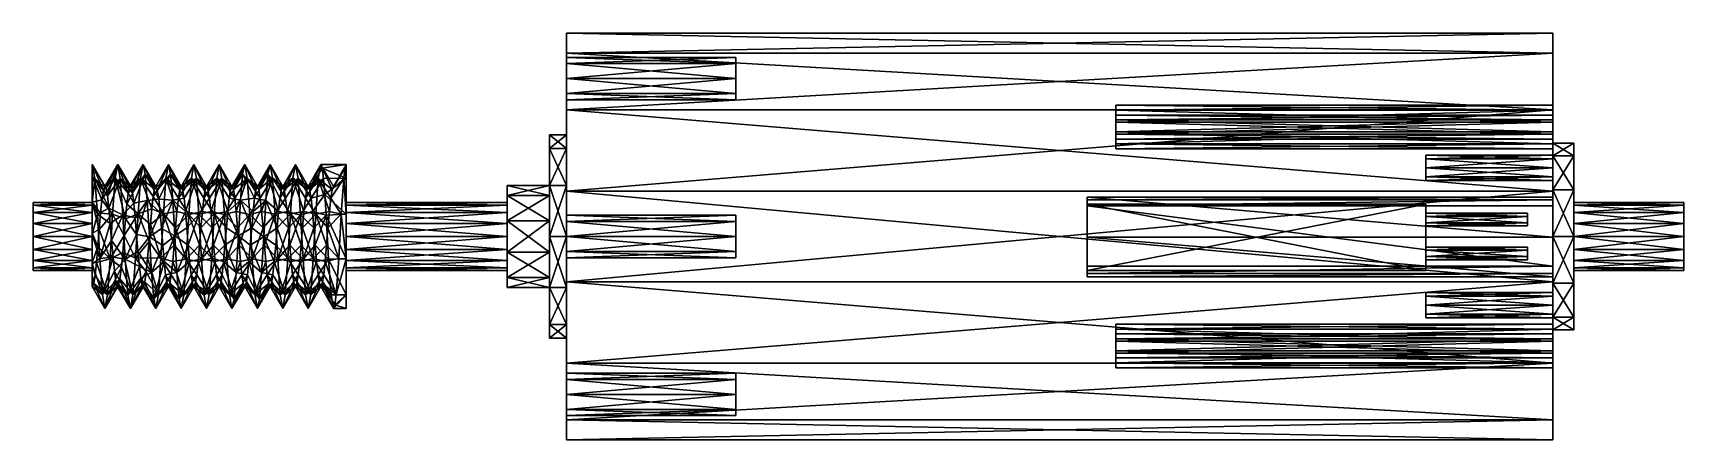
# Model space of a CAD drawing. Extents: x -96 to 99, y -24 to 24.
import ezdxf

# ---------------------------------------------------------------- set-up
doc = ezdxf.new("R2010")
doc.units = 0

msp = doc.modelspace()

# ---------------------------------------------------------------- linework, layer by layer
for points in [[(-33, 24), (83.5, 24), (83.5, 21.623072, -10.412139)], [(-33, 21.623072, 10.412139), (83.5, 21.623072, 10.412139), (83.5, 24)], [(-33, 24), (-33, 21.623072, 10.412139), (83.5, 24)], [(-33, 21.623072, -10.412139), (-33, 24), (83.5, 21.623072, -10.412139)], [(-33, 5.998264, 10.392659), (-33, 21.623072, 10.412139), (-33, 24)], [(-33, 21.129999), (-33, 24), (-33, 21.623072, -10.412139)], [(-33, 20.397367, 1.767367), (-33, 5.998264, 10.392659), (-33, 24)], [(-33, 20.397367, 1.767367), (-33, 24), (-33, 21.129999)], [(83.5, 24), (83.5, 11), (83.5, 9.526605, -5.498408)], [(83.5, 14.913894, 2.286107), (83.5, 11), (83.5, 24)], [(83.5, 24), (83.5, 9.526605, -5.498408), (83.5, 5.498408, -9.526605)], [(83.5, 21.623072, -10.412139), (83.5, 24), (83.5, 5.498408, -9.526605)], [(83.5, 14.913894, 2.286107), (83.5, 24), (83.5, 21.623072, 10.412139)], [(-33, 21.623072, -10.412139), (83.5, 21.623072, -10.412139), (83.5, 14.96193, -18.765211)], [(-33, 21.623072, -10.412139), (83.5, 14.96193, -18.765211), (-33, 14.96193, -18.765211)], [(-33, 14.96193, 18.765211), (83.5, 14.96193, 18.765211), (83.5, 21.623072, 10.412139)], [(-33, 21.623072, 10.412139), (-33, 14.96193, 18.765211), (83.5, 21.623072, 10.412139)], [(-33, 2.5, 18.629999), (-33, 14.96193, 18.765211), (-33, 21.623072, 10.412139)], [(-33, 5.998264, 10.392659), (-33, 0, 12), (-33, 21.623072, 10.412139)], [(-33, 0, 16.129999), (-33, 21.623072, 10.412139), (-33, 0, 12)], [(-33, 1.767367, 16.862633), (-33, 2.5, 18.629999), (-33, 21.623072, 10.412139)], [(-33, 0, 16.129999), (-33, 1.767367, 16.862633), (-33, 21.623072, 10.412139)], [(-33, 0, -12), (-33, 21.623072, -10.412139), (-33, 14.96193, -18.765211)], [(-33, 5.998264, -10.392659), (-33, 10.392659, -5.998264), (-33, 21.623072, -10.412139)], [(-33, 18.629999, -2.5), (-33, 21.623072, -10.412139), (-33, 10.392659, -5.998264)], [(-33, 0, -12), (-33, 5.998264, -10.392659), (-33, 21.623072, -10.412139)], [(-33, 20.397367, -1.767367), (-33, 21.129999), (-33, 21.623072, -10.412139)], [(-33, 18.629999, -2.5), (-33, 20.397367, -1.767367), (-33, 21.623072, -10.412139)], [(83.5, 21.623072, -10.412139), (83.5, 5.498408, -9.526605), (83.5, 0, -11)], [(83.5, -10.916106, -11.613894), (83.5, 21.623072, -10.412139), (83.5, 0, -11)], [(83.5, -14.96193, -18.765211), (83.5, 14.96193, -18.765211), (83.5, 21.623072, -10.412139)], [(83.5, -8.1, -15.299483), (83.5, -14.96193, -18.765211), (83.5, 21.623072, -10.412139)], [(83.5, -7.038835, -14.859745), (83.5, -8.1, -15.299483), (83.5, 21.623072, -10.412139)], [(83.5, -6.6, -13.8), (83.5, -7.038835, -14.859745), (83.5, 21.623072, -10.412139)], [(83.5, -7.038835, -12.740255), (83.5, -6.6, -13.8), (83.5, 21.623072, -10.412139)], [(83.5, -8.1, -12.300517), (83.5, -7.038835, -12.740255), (83.5, 21.623072, -10.412139)], [(83.5, -12.33, -12.2), (83.5, -8.1, -12.300517), (83.5, 21.623072, -10.412139)], [(83.5, -10.916106, -11.613894), (83.5, -12.33, -12.2), (83.5, 21.623072, -10.412139)], [(83.5, 13.743894, 11.613894), (83.5, 21.623072, 10.412139), (83.5, 14.96193, 18.765211)], [(83.5, 13.743894, 8.786107), (83.5, 12.33, 8.2), (83.5, 21.623072, 10.412139)], [(83.5, 13.5, 5.7), (83.5, 21.623072, 10.412139), (83.5, 12.33, 8.2)], [(83.5, 14.33, 10.2), (83.5, 13.743894, 8.786107), (83.5, 21.623072, 10.412139)], [(83.5, 13.743894, 11.613894), (83.5, 14.33, 10.2), (83.5, 21.623072, 10.412139)], [(83.5, 15.5, 3.7), (83.5, 14.913894, 2.286107), (83.5, 21.623072, 10.412139)], [(83.5, 14.913894, 5.113894), (83.5, 15.5, 3.7), (83.5, 21.623072, 10.412139)], [(83.5, 13.5, 5.7), (83.5, 14.913894, 5.113894), (83.5, 21.623072, 10.412139)], [(-13, 21.129999), (-33, 21.129999), (-33, 20.397367, -1.767367)], [(-13, 20.398609, 1.766241), (-33, 20.397367, 1.767367), (-33, 21.129999)], [(-13, 20.398609, 1.766241), (-33, 21.129999), (-13, 21.129999)], [(-13, 20.398609, -1.766241), (-13, 21.129999), (-33, 20.397367, -1.767367)], [(-13, 20.398609, -1.766241), (-33, 20.397367, -1.767367), (-33, 18.629999, -2.5)], [(-13, 20.398609, -1.766241), (-33, 18.629999, -2.5), (-13, 18.629999, -2.499139)], [(-13, 18.629999, 2.499139), (-33, 20.397367, 1.767367), (-13, 20.398609, 1.766241)], [(-33, 20.397367, 1.767367), (-33, 10.392659, 5.998264), (-33, 5.998264, 10.392659)], [(-33, 20.397367, 1.767367), (-33, 18.629999, 2.5), (-33, 10.392659, 5.998264)], [(-13, 18.629999, 2.499139), (-33, 18.629999, 2.5), (-33, 20.397367, 1.767367)], [(-13, 16.861391, 1.766241), (-13, 20.398609, 1.766241), (-13, 21.129999)], [(-13, 16.129999), (-13, 16.861391, 1.766241), (-13, 21.129999)], [(-13, 20.398609, -1.766241), (-13, 16.129999), (-13, 21.129999)], [(-13, 16.861391, 1.766241), (-13, 18.629999, 2.499139), (-13, 20.398609, 1.766241)], [(-13, 20.398609, -1.766241), (-13, 16.861391, -1.766241), (-13, 16.129999)], [(-13, 20.398609, -1.766241), (-13, 18.629999, -2.499139), (-13, 16.861391, -1.766241)], [(-33, 18.629999, -2.5), (-33, 10.392659, -5.998264), (-33, 12)], [(-33, 16.862633, -1.767367), (-33, 18.629999, -2.5), (-33, 12)], [(-33, 18.629999, 2.5), (-33, 16.862633, 1.767367), (-33, 10.392659, 5.998264)], [(-13, 18.629999, -2.499139), (-33, 18.629999, -2.5), (-33, 16.862633, -1.767367)], [(-13, 18.629999, -2.499139), (-33, 16.862633, -1.767367), (-13, 16.861391, -1.766241)], [(-13, 16.861391, 1.766241), (-33, 16.862633, 1.767367), (-33, 18.629999, 2.5)], [(-13, 16.861391, 1.766241), (-33, 18.629999, 2.5), (-13, 18.629999, 2.499139)], [(-33, 16.129999), (-33, 16.862633, -1.767367), (-33, 12)], [(-33, 16.862633, 1.767367), (-33, 16.129999), (-33, 10.392659, 5.998264)], [(-13, 16.861391, -1.766241), (-33, 16.862633, -1.767367), (-33, 16.129999)], [(-13, 16.129999), (-33, 16.129999), (-33, 16.862633, 1.767367)], [(-13, 16.129999), (-33, 16.862633, 1.767367), (-13, 16.861391, 1.766241)], [(-13, 16.861391, -1.766241), (-33, 16.129999), (-13, 16.129999)], [(-33, 16.129999), (-33, 12), (-33, 10.392659, 5.998264)], [(-33, 14.96193, -18.765211), (83.5, 14.96193, -18.765211), (83.5, 5.342563, -23.397352)], [(-33, 14.96193, -18.765211), (83.5, 5.342563, -23.397352), (-33, 5.342563, -23.397352)], [(-33, 5.342563, 23.397352), (83.5, 5.342563, 23.397352), (83.5, 14.96193, 18.765211)], [(-33, 14.96193, 18.765211), (-33, 5.342563, 23.397352), (83.5, 14.96193, 18.765211)], [(-33, 14.96193, 18.765211), (-33, -5.342563, 23.397352), (-33, 5.342563, 23.397352)], [(-33, 0, 21.129999), (-33, -5.342563, 23.397352), (-33, 14.96193, 18.765211)], [(-33, 1.767367, 20.397367), (-33, 0, 21.129999), (-33, 14.96193, 18.765211)], [(-33, 2.5, 18.629999), (-33, 1.767367, 20.397367), (-33, 14.96193, 18.765211)], [(-33, 14.96193, -18.765211), (-33, -14.96193, -18.765211), (-33, -21.623072, -10.412139)], [(-33, 0, -12), (-33, 14.96193, -18.765211), (-33, -21.623072, -10.412139)], [(-33, 14.96193, -18.765211), (-33, 5.342563, -23.397352), (-33, -14.96193, -18.765211)], [(31.879999, 14.914886, 2.287007), (83.5, 14.913894, 2.286107), (83.5, 15.5, 3.7)], [(31.879999, 15.5, 3.7), (83.5, 15.5, 3.7), (83.5, 14.913894, 5.113894)], [(31.879999, 14.914886, 2.287007), (83.5, 15.5, 3.7), (31.879999, 15.5, 3.7)], [(31.879999, 15.5, 3.7), (83.5, 14.913894, 5.113894), (31.879999, 14.914886, 5.112993)], [(31.879999, 15.5, 3.7), (31.879999, 14.914886, 5.112993), (31.879999, 11.5, 3.7)], [(31.879999, 12.085114, 2.287007), (31.879999, 15.5, 3.7), (31.879999, 11.5, 3.7)], [(31.879999, 12.085114, 2.287007), (31.879999, 14.914886, 2.287007), (31.879999, 15.5, 3.7)], [(31.879999, 13.5, 1.700689), (83.5, 14.913894, 2.286107), (31.879999, 14.914886, 2.287007)], [(31.879999, 14.914886, 5.112993), (83.5, 14.913894, 5.113894), (83.5, 13.5, 5.7)], [(31.879999, 14.914886, 5.112993), (83.5, 13.5, 5.7), (31.879999, 13.5, 5.699311)], [(31.879999, 14.914886, 5.112993), (31.879999, 12.085114, 5.112993), (31.879999, 11.5, 3.7)], [(31.879999, 14.914886, 5.112993), (31.879999, 13.5, 5.699311), (31.879999, 12.085114, 5.112993)], [(31.879999, 12.085114, 2.287007), (31.879999, 13.5, 1.700689), (31.879999, 14.914886, 2.287007)], [(31.879999, 13.5, 1.700689), (83.5, 13.5, 1.7), (83.5, 14.913894, 2.286107)], [(31.879999, 13.744886, 8.787007), (83.5, 13.743894, 8.786107), (83.5, 14.33, 10.2)], [(31.879999, 14.33, 10.2), (83.5, 14.33, 10.2), (83.5, 13.743894, 11.613894)], [(31.879999, 13.744886, 8.787007), (83.5, 14.33, 10.2), (31.879999, 14.33, 10.2)], [(31.879999, 14.33, 10.2), (83.5, 13.743894, 11.613894), (31.879999, 13.744886, 11.612993)], [(31.879999, 14.33, 10.2), (31.879999, 13.744886, 11.612993), (31.879999, 10.33, 10.2)], [(31.879999, 10.915113, 8.787007), (31.879999, 14.33, 10.2), (31.879999, 10.33, 10.2)], [(31.879999, 10.915113, 8.787007), (31.879999, 13.744886, 8.787007), (31.879999, 14.33, 10.2)], [(31.879999, 12.33, 8.200689), (83.5, 13.743894, 8.786107), (31.879999, 13.744886, 8.787007)], [(31.879999, 13.744886, 11.612993), (83.5, 13.743894, 11.613894), (83.5, 12.33, 12.2)], [(31.879999, 13.744886, 11.612993), (83.5, 12.33, 12.2), (31.879999, 12.33, 12.199311)], [(31.879999, 13.744886, 11.612993), (31.879999, 10.915113, 11.612993), (31.879999, 10.33, 10.2)], [(31.879999, 13.744886, 11.612993), (31.879999, 12.33, 12.199311), (31.879999, 10.915113, 11.612993)], [(31.879999, 10.915113, 8.787007), (31.879999, 12.33, 8.200689), (31.879999, 13.744886, 8.787007)], [(31.879999, 12.33, 8.200689), (83.5, 12.33, 8.2), (83.5, 13.743894, 8.786107)], [(83.5, -5.342563, -23.397352), (83.5, 5.342563, -23.397352), (83.5, 14.96193, -18.765211)], [(83.5, -14.96193, -18.765211), (83.5, -5.342563, -23.397352), (83.5, 14.96193, -18.765211)], [(83.5, 4.626198, 22.894613), (83.5, 14.96193, 18.765211), (83.5, 5.342563, 23.397352)], [(83.5, 9.161165, 14.859745), (83.5, 9.6, 13.8), (83.5, 14.96193, 18.765211)], [(83.5, 9.161165, 12.740255), (83.5, 14.96193, 18.765211), (83.5, 9.6, 13.8)], [(83.5, 8.1, 15.299483), (83.5, 9.161165, 14.859745), (83.5, 14.96193, 18.765211)], [(83.5, 4.626198, 14.543818), (83.5, 8.1, 15.299483), (83.5, 14.96193, 18.765211)], [(83.5, 12.33, 12.2), (83.5, 14.96193, 18.765211), (83.5, 9.161165, 12.740255)], [(83.5, 4.626198, 14.543818), (83.5, 14.96193, 18.765211), (83.5, 4.626198, 22.894613)], [(83.5, 12.33, 12.2), (83.5, 13.743894, 11.613894), (83.5, 14.96193, 18.765211)], [(83.5, 14.913894, 2.286107), (83.5, 13.5, 1.7), (83.5, 11)], [(-35, 12), (-33, 12), (-33, 10.392659, -5.998264)], [(-35, 10.392659, 5.998264), (-33, 10.392659, 5.998264), (-33, 12)], [(-35, 12), (-35, 10.392659, 5.998264), (-33, 12)], [(-35, 10.392659, -5.998264), (-35, 12), (-33, 10.392659, -5.998264)], [(-35, 1.852376, 5.706617), (-35, 10.392659, 5.998264), (-35, 12)], [(-35, 6), (-35, 12), (-35, 10.392659, -5.998264)], [(-35, 4.854122, 3.525655), (-35, 12), (-35, 6)], [(-35, 4.854122, 3.525655), (-35, 1.852376, 5.706617), (-35, 12)], [(31.879999, 12.085114, 2.287007), (83.5, 12.086106, 2.286107), (83.5, 13.5, 1.7)], [(31.879999, 12.085114, 2.287007), (83.5, 13.5, 1.7), (31.879999, 13.5, 1.700689)], [(31.879999, 13.5, 5.699311), (83.5, 13.5, 5.7), (83.5, 12.086106, 5.113894)], [(31.879999, 13.5, 5.699311), (83.5, 12.086106, 5.113894), (31.879999, 12.085114, 5.112993)], [(31.879999, 10.915113, 8.787007), (83.5, 10.916106, 8.786107), (83.5, 12.33, 8.2)], [(31.879999, 10.915113, 8.787007), (83.5, 12.33, 8.2), (31.879999, 12.33, 8.200689)], [(31.879999, 12.33, 12.199311), (83.5, 12.33, 12.2), (83.5, 10.916106, 11.613894)], [(31.879999, 12.33, 12.199311), (83.5, 10.916106, 11.613894), (31.879999, 10.915113, 11.612993)], [(31.879999, 11.5, 3.7), (83.5, 11.5, 3.7), (83.5, 12.086106, 2.286107)], [(31.879999, 12.085114, 5.112993), (83.5, 12.086106, 5.113894), (83.5, 11.5, 3.7)], [(31.879999, 12.085114, 2.287007), (31.879999, 11.5, 3.7), (83.5, 12.086106, 2.286107)], [(31.879999, 12.085114, 5.112993), (83.5, 11.5, 3.7), (31.879999, 11.5, 3.7)], [(83.5, 13.5, 5.7), (83.5, 12.33, 8.2), (83.5, 9.526605, 5.498408)], [(83.5, 12.086106, 5.113894), (83.5, 13.5, 5.7), (83.5, 9.526605, 5.498408)], [(83.5, 13.5, 1.7), (83.5, 12.086106, 2.286107), (83.5, 11)], [(83.5, 12.33, 8.2), (83.5, 10.916106, 8.786107), (83.5, 9.526605, 5.498408)], [(83.5, 12.33, 12.2), (83.5, 8.1, 12.300517), (83.5, -21.623072, 10.412139)], [(83.5, 10.916106, 11.613894), (83.5, 12.33, 12.2), (83.5, -21.623072, 10.412139)], [(83.5, 12.33, 12.2), (83.5, 9.161165, 12.740255), (83.5, 8.1, 12.300517)], [(83.5, 12.086106, 5.113894), (83.5, 9.526605, 5.498408), (83.5, 11.5, 3.7)], [(83.5, 12.086106, 2.286107), (83.5, 11.5, 3.7), (83.5, 11)], [(-35, 10.392659, -5.998264), (-33, 10.392659, -5.998264), (-33, 5.998264, -10.392659)], [(-35, 10.392659, -5.998264), (-33, 5.998264, -10.392659), (-35, 5.998264, -10.392659)], [(-35, 5.998264, 10.392659), (-33, 5.998264, 10.392659), (-33, 10.392659, 5.998264)], [(-35, 10.392659, 5.998264), (-35, 5.998264, 10.392659), (-33, 10.392659, 5.998264)], [(-35, 10.392659, 5.998264), (-35, -10.392659, 5.998264), (-35, -5.998264, 10.392659)], [(-35, 1.852376, 5.706617), (-35, -10.392659, 5.998264), (-35, 10.392659, 5.998264)], [(-35, 10.392659, 5.998264), (-35, -5.998264, 10.392659), (-35, 5.998264, 10.392659)], [(-35, 10.392659, -5.998264), (-35, 5.998264, -10.392659), (-35, -10.392659, -5.998264)], [(-35, -1.852376, -5.706617), (-35, 10.392659, -5.998264), (-35, -10.392659, -5.998264)], [(-35, 4.854122, -3.525655), (-35, 6), (-35, 10.392659, -5.998264)], [(-35, 1.852376, -5.706617), (-35, 4.854122, -3.525655), (-35, 10.392659, -5.998264)], [(-35, -1.852376, -5.706617), (-35, 1.852376, -5.706617), (-35, 10.392659, -5.998264)], [(31.879999, 10.33, 10.2), (83.5, 10.33, 10.2), (83.5, 10.916106, 8.786107)], [(31.879999, 10.915113, 11.612993), (83.5, 10.916106, 11.613894), (83.5, 10.33, 10.2)], [(31.879999, 10.915113, 8.787007), (31.879999, 10.33, 10.2), (83.5, 10.916106, 8.786107)], [(31.879999, 10.915113, 11.612993), (83.5, 10.33, 10.2), (31.879999, 10.33, 10.2)], [(83.5, 11.5, 3.7), (83.5, 9.526605, 5.498408), (83.5, 11)], [(83.5, 11), (86, 11), (86, 9.526605, -5.498408)], [(83.5, 9.526605, 5.498408), (86, 9.526605, 5.498408), (86, 11)], [(83.5, 11), (83.5, 9.526605, 5.498408), (86, 11)], [(83.5, 9.526605, -5.498408), (83.5, 11), (86, 9.526605, -5.498408)], [(83.5, 10.916106, 11.613894), (83.5, -21.623072, 10.412139), (83.5, 0, 11)], [(83.5, 10.916106, 11.613894), (83.5, 0, 11), (83.5, 10.33, 10.2)], [(83.5, 10.916106, 8.786107), (83.5, 5.498408, 9.526605), (83.5, 9.526605, 5.498408)], [(83.5, 10.916106, 8.786107), (83.5, 10.33, 10.2), (83.5, 5.498408, 9.526605)], [(83.5, 10.33, 10.2), (83.5, 0, 11), (83.5, 5.498408, 9.526605)], [(86, 11), (86, 4), (86, 3.695794, -1.528738)], [(86, 9.526605, 5.498408), (86, 4), (86, 11)], [(86, 11), (86, 2.827787, -2.827787), (86, 1.528738, -3.695794)], [(86, 9.526605, -5.498408), (86, 11), (86, 1.528738, -3.695794)], [(86, 11), (86, 3.695794, -1.528738), (86, 2.827787, -2.827787)], [(-89, 8.5), (-89, 4), (-89, 3.695794, 1.528738)], [(-89, 8.5), (-89, 7.039697, -3.955357), (-89, 4)], [(-89, 8.5), (-89, 2.827787, 2.827787), (-89, 1.528738, 3.695794)], [(-89, 7.047388, 3.948488), (-89, 8.5), (-89, 1.528738, 3.695794)], [(-89, 8.5), (-89, 3.695794, 1.528738), (-89, 2.827787, 2.827787)], [(-87.692307, 5.429648, -2.313357), (-89, 7.039697, -3.955357), (-89, 8.5)], [(-88.69622, 6.836864, 5.050474), (-89, 8.5), (-89, 7.047388, 3.948488)], [(-87.528847, 5.891156, -0.356349), (-89, 8.5), (-87.365387, 5.668905, 1.642018)], [(-88.69622, 6.836864, 5.050474), (-87.365387, 5.668905, 1.642018), (-89, 8.5)], [(-87.692307, 5.429648, -2.313357), (-89, 8.5), (-87.528847, 5.891156, -0.356349)], [(-86, 8.5), (-87.528847, 5.891156, -0.356349), (-87.365387, 5.668905, 1.642018)], [(-86, 8.5), (-86.297348, 6.9043, -4.957887), (-87.528847, 5.891156, -0.356349)], [(-86, 8.5), (-87.365387, 5.668905, 1.642018), (-87.20192, 4.78869, 3.449805)], [(-85.69841, 6.859931, 5.019098), (-86, 8.5), (-87.20192, 4.78869, 3.449805)], [(-86, 8.5), (-84.75, 5.111216, -2.950962), (-86.297348, 6.9043, -4.957887)], [(-86, 8.5), (-84.42308, 5.825495, 0.946735), (-84.58654, 5.80525, -1.063851)], [(-85.69841, 6.859931, 5.019098), (-84.42308, 5.825495, 0.946735), (-86, 8.5)], [(-86, 8.5), (-84.58654, 5.80525, -1.063851), (-84.75, 5.111216, -2.950962)], [(-84.58654, 5.80525, -1.063851), (-84.42308, 5.825495, 0.946735), (-83, 8.5)], [(-83.300415, 6.872314, -5.00213), (-84.58654, 5.80525, -1.063851), (-83, 8.5)], [(-84.42308, 5.825495, 0.946735), (-84.259613, 5.169603, 2.847439), (-83, 8.5)], [(-84.259613, 5.169603, 2.847439), (-82.749115, 7.353358, 4.263582), (-83, 8.5)], [(-83.300415, 6.872314, -5.00213), (-83, 8.5), (-81.644234, 5.63469, -1.75584)], [(-81.480766, 5.897137, 0.237647), (-83, 8.5), (-82.749115, 7.353358, 4.263582)], [(-81.644234, 5.63469, -1.75584), (-83, 8.5), (-81.480766, 5.897137, 0.237647)], [(-81.644234, 5.63469, -1.75584), (-80, 8.5), (-80.300415, 6.872314, -5.00213)], [(-81.644234, 5.63469, -1.75584), (-81.480766, 5.897137, 0.237647), (-80, 8.5)], [(-81.480766, 5.897137, 0.237647), (-81.317307, 5.475132, 2.203551), (-80, 8.5)], [(-81.317307, 5.475132, 2.203551), (-79.750954, 7.369695, 4.23528), (-80, 8.5)], [(-80.300415, 6.872314, -5.00213), (-80, 8.5), (-78.666664, 5.545994, -2.018577)], [(-80, 8.5), (-78.5, 5.901924), (-78.666664, 5.545994, -2.018577)], [(-80, 8.5), (-79.750954, 7.369695, 4.23528), (-78.5, 5.901924)], [(-77, 8.5), (-78.5, 5.901924), (-78.333336, 5.545994, 2.018577)], [(-77, 8.5), (-77.299454, 6.882363, -4.988294), (-78.5, 5.901924)], [(-76.701088, 6.888045, 4.980445), (-77, 8.5), (-78.333336, 5.545994, 2.018577)], [(-77, 8.5), (-75.666664, 5.545994, -2.018577), (-77.299454, 6.882363, -4.988294)], [(-77, 8.5), (-75.5, 5.901924), (-75.666664, 5.545994, -2.018577)], [(-76.701088, 6.888045, 4.980445), (-75.5, 5.901924), (-77, 8.5)], [(-74, 8.5), (-75.5, 5.901924), (-75.333336, 5.545994, 2.018577)], [(-74, 8.5), (-74.297981, 6.897676, -4.967099), (-75.5, 5.901924)], [(-73.696068, 6.835234, 5.05268), (-74, 8.5), (-75.333336, 5.545994, 2.018577)], [(-74, 8.5), (-72.666664, 5.545994, -2.018577), (-74.297981, 6.897676, -4.967099)], [(-74, 8.5), (-72.5, 5.901924), (-72.666664, 5.545994, -2.018577)], [(-73.696068, 6.835234, 5.05268), (-72.5, 5.901924), (-74, 8.5)], [(-72.5, 5.901924), (-71, 8.5), (-71.248695, 7.372828, -4.229825)], [(-72.5, 5.901924), (-72.333336, 5.545994, 2.018577), (-71, 8.5)], [(-72.333336, 5.545994, 2.018577), (-70.696068, 6.835234, 5.05268), (-71, 8.5)], [(-71.248695, 7.372828, -4.229825), (-71, 8.5), (-69.666664, 5.545994, -2.018577)], [(-71, 8.5), (-69.5, 5.901924), (-69.666664, 5.545994, -2.018577)], [(-71, 8.5), (-70.696068, 6.835234, 5.05268), (-69.5, 5.901924)], [(-68, 8.5), (-69.5, 5.901924), (-69.333336, 5.545994, 2.018577)], [(-68, 8.5), (-68.251289, 7.349735, -4.269824), (-69.5, 5.901924)], [(-67.702721, 6.904963, 4.956964), (-68, 8.5), (-69.333336, 5.545994, 2.018577)], [(-68, 8.5), (-66.666664, 5.545994, -2.018577), (-68.251289, 7.349735, -4.269824)], [(-68, 8.5), (-66.5, 5.901924), (-66.666664, 5.545994, -2.018577)], [(-67.702721, 6.904963, 4.956964), (-66.5, 5.901924), (-68, 8.5)], [(-65, 8.5), (-66.5, 5.901924), (-66.333336, 5.545994, 2.018577)], [(-65, 8.5), (-65.297325, 6.9045, -4.957609), (-66.5, 5.901924)], [(-64.696243, 6.837111, 5.05014), (-65, 8.5), (-66.333336, 5.545994, 2.018577)], [(-65, 8.5), (-63.666668, 5.545994, -2.018577), (-65.297325, 6.9045, -4.957609)], [(-65, 8.5), (-63.5, 5.901924), (-63.666668, 5.545994, -2.018577)], [(-64.696243, 6.837111, 5.05014), (-63.5, 5.901924), (-65, 8.5)], [(-63.5, 5.901924), (-62, 8.5), (-62.303734, 6.837359, -5.049804)], [(-63.5, 5.901924), (-63.333332, 5.545994, 2.018577), (-62, 8.5)], [(-63.333332, 5.545994, 2.018577), (-61.848755, 8.077104, 2.647716), (-62, 8.5)], [(-63.333332, 5.545994, 2.018577), (-61.696243, 6.837111, 5.05014), (-61.848755, 8.077104, 2.647716)], [(-60.666668, 5.545994, -2.018577), (-62.303734, 6.837359, -5.049804), (-62, 8.5)], [(-61.848755, 8.077104, 2.647716), (-59, 8.5), (-62, 8.5)], [(-60.5, 5.901924), (-62, 8.5), (-59, 8.5)], [(-60.666668, 5.545994, -2.018577), (-62, 8.5), (-60.5, 5.901924)], [(-61.848755, 8.077104, 2.647716), (-59, 6.875573, 4.996589), (-59, 8.5)], [(-61.848755, 8.077104, 2.647716), (-61.696243, 6.837111, 5.05014), (-59, 6.875573, 4.996589)], [(-60.666668, 5.545994, -2.018577), (-59.151188, 8.077429, -2.646723), (-59.303734, 6.837359, -5.049804)], [(-60.666668, 5.545994, -2.018577), (-60.5, 5.901924), (-59.151188, 8.077429, -2.646723)], [(-60.5, 5.901924), (-59, 8.5), (-59.151188, 8.077429, -2.646723)], [(-59.303734, 6.837359, -5.049804), (-59.151188, 8.077429, -2.646723), (-59, 6.875573, -4.996589)], [(-59.151188, 8.077429, -2.646723), (-59, 8.5), (-59, 6.875573, -4.996589)], [(-59, 8.5), (-59, 4), (-59, 3.695794, -1.528738)], [(-59, 6.875573, 4.996589), (-59, 4), (-59, 8.5)], [(-59, 8.5), (-59, 2.827787, -2.827787), (-59, 1.528738, -3.695794)], [(-59, 6.875573, -4.996589), (-59, 8.5), (-59, 1.528738, -3.695794)], [(-59, 8.5), (-59, 3.695794, -1.528738), (-59, 2.827787, -2.827787)], [(68.5, 9.6, 13.8), (83.5, 9.6, 13.8), (83.5, 9.161165, 14.859745)], [(68.5, 9.16066, 12.73934), (83.5, 9.161165, 12.740255), (83.5, 9.6, 13.8)], [(68.5, 9.16066, 12.73934), (83.5, 9.6, 13.8), (68.5, 9.6, 13.8)], [(68.5, 9.16066, 14.860661), (68.5, 9.6, 13.8), (83.5, 9.161165, 14.859745)], [(68.5, 7.03934, 12.73934), (68.5, 9.16066, 12.73934), (68.5, 9.6, 13.8)], [(68.5, 6.6, 13.8), (68.5, 7.03934, 12.73934), (68.5, 9.6, 13.8)], [(68.5, 9.16066, 14.860661), (68.5, 6.6, 13.8), (68.5, 9.6, 13.8)], [(68.5, 9.16066, 14.860661), (83.5, 9.161165, 14.859745), (83.5, 8.1, 15.299483)], [(68.5, 8.1, 12.3), (83.5, 8.1, 12.300517), (83.5, 9.161165, 12.740255)], [(68.5, 8.1, 12.3), (83.5, 9.161165, 12.740255), (68.5, 9.16066, 12.73934)], [(68.5, 9.16066, 14.860661), (83.5, 8.1, 15.299483), (68.5, 8.1, 15.3)], [(68.5, 7.03934, 12.73934), (68.5, 8.1, 12.3), (68.5, 9.16066, 12.73934)], [(68.5, 9.16066, 14.860661), (68.5, 7.03934, 14.860661), (68.5, 6.6, 13.8)], [(68.5, 9.16066, 14.860661), (68.5, 8.1, 15.3), (68.5, 7.03934, 14.860661)], [(68.5, 8.1, 15.3), (83.5, 8.1, 15.299483), (83.5, 7.038835, 14.859745)], [(68.5, 8.1, 15.3), (83.5, 7.038835, 14.859745), (68.5, 7.03934, 14.860661)], [(68.5, 7.03934, 12.73934), (83.5, 7.038835, 12.740255), (83.5, 8.1, 12.300517)], [(68.5, 7.03934, 12.73934), (83.5, 8.1, 12.300517), (68.5, 8.1, 12.3)], [(83.5, 9.526605, -5.498408), (86, 9.526605, -5.498408), (86, 5.498408, -9.526605)], [(83.5, 9.526605, -5.498408), (86, 5.498408, -9.526605), (83.5, 5.498408, -9.526605)], [(83.5, 5.498408, 9.526605), (86, 5.498408, 9.526605), (86, 9.526605, 5.498408)], [(83.5, 9.526605, 5.498408), (83.5, 5.498408, 9.526605), (86, 9.526605, 5.498408)], [(83.5, 8.1, 12.300517), (83.5, 7.038835, 12.740255), (83.5, -21.623072, 10.412139)], [(83.5, 4.626198, 14.543818), (83.5, 7.038835, 14.859745), (83.5, 8.1, 15.299483)], [(86, 9.526605, 5.498408), (86, 0, 4), (86, 1.528738, 3.695794)], [(86, 9.526605, 5.498408), (86, -9.526605, 5.498408), (86, 0, 4)], [(86, 9.526605, 5.498408), (86, 1.528738, 3.695794), (86, 2.827787, 2.827787)], [(86, 9.526605, 5.498408), (86, 2.827787, 2.827787), (86, 3.695794, 1.528738)], [(86, 9.526605, 5.498408), (86, 3.695794, 1.528738), (86, 4)], [(86, 9.526605, -5.498408), (86, 1.528738, -3.695794), (86, 0, -4)], [(86, -9.526605, -5.498408), (86, 9.526605, -5.498408), (86, 0, -4)], [(86, -5.498408, -9.526605), (86, 5.498408, -9.526605), (86, 9.526605, -5.498408)], [(86, -9.526605, -5.498408), (86, -5.498408, -9.526605), (86, 9.526605, -5.498408)], [(86, 9.526605, 5.498408), (86, 5.498408, 9.526605), (86, -9.526605, 5.498408)], [(-89, 7.047388, 3.948488), (-89, 1.528738, 3.695794), (-89, 0, 4)], [(-89, -3.228253, 5.974094), (-89, 7.047388, 3.948488), (-89, 0, 4)], [(-89, -3.228253, 5.974094), (-89, 4.004191, 6.525366), (-89, 7.047388, 3.948488)], [(-88.69622, 6.836864, 5.050474), (-89, 7.047388, 3.948488), (-89, 4.004191, 6.525366)], [(-89, 7.039697, -3.955357), (-89, 3.695794, -1.528738), (-89, 4)], [(-89, 7.039697, -3.955357), (-89, 2.827787, -2.827787), (-89, 3.695794, -1.528738)], [(-89, 7.039697, -3.955357), (-89, 1.528738, -3.695794), (-89, 2.827787, -2.827787)], [(-89, 7.039697, -3.955357), (-89, 0, -4), (-89, 1.528738, -3.695794)], [(-89, 7.039697, -3.955357), (-89, 4.044811, -6.507716), (-89, 0, -4)], [(-87.855766, 4.337947, -4.001864), (-89, 4.044811, -6.507716), (-89, 7.039697, -3.955357)], [(-87.855766, 4.337947, -4.001864), (-89, 7.039697, -3.955357), (-87.692307, 5.429648, -2.313357)], [(-88.399399, 2.616447, 8.087287), (-88.69622, 6.836864, 5.050474), (-89, 4.004191, 6.525366)], [(-88.69622, 6.836864, 5.050474), (-87.03846, 3.352675, 4.857188), (-87.20192, 4.78869, 3.449805)], [(-88.399399, 2.616447, 8.087287), (-87.03846, 3.352675, 4.857188), (-88.69622, 6.836864, 5.050474)], [(-88.69622, 6.836864, 5.050474), (-87.20192, 4.78869, 3.449805), (-87.365387, 5.668905, 1.642018)], [(-86.297348, 6.9043, -4.957887), (-87.855766, 4.337947, -4.001864), (-87.692307, 5.429648, -2.313357)], [(-86.297348, 6.9043, -4.957887), (-86.598946, 2.644554, -8.078139), (-87.855766, 4.337947, -4.001864)], [(-86.297348, 6.9043, -4.957887), (-87.692307, 5.429648, -2.313357), (-87.528847, 5.891156, -0.356349)], [(-85.69841, 6.859931, 5.019098), (-87.20192, 4.78869, 3.449805), (-87.03846, 3.352675, 4.857188)], [(-85.396179, 2.561902, 8.104731), (-85.69841, 6.859931, 5.019098), (-87.03846, 3.352675, 4.857188)], [(-86.297348, 6.9043, -4.957887), (-85.07692, 2.092851, -5.518394), (-86.598946, 2.644554, -8.078139)], [(-86.297348, 6.9043, -4.957887), (-84.75, 5.111216, -2.950962), (-84.91346, 3.823947, -4.495568)], [(-86.297348, 6.9043, -4.957887), (-84.91346, 3.823947, -4.495568), (-85.07692, 2.092851, -5.518394)], [(-85.69841, 6.859931, 5.019098), (-84.096153, 3.913699, 4.417654), (-84.259613, 5.169603, 2.847439)], [(-85.396179, 2.561902, 8.104731), (-84.096153, 3.913699, 4.417654), (-85.69841, 6.859931, 5.019098)], [(-85.69841, 6.859931, 5.019098), (-84.259613, 5.169603, 2.847439), (-84.42308, 5.825495, 0.946735)], [(-83.300415, 6.872314, -5.00213), (-84.91346, 3.823947, -4.495568), (-84.75, 5.111216, -2.950962)], [(-83.300415, 6.872314, -5.00213), (-83.597488, 2.66912, -8.070056), (-84.91346, 3.823947, -4.495568)], [(-83.300415, 6.872314, -5.00213), (-84.75, 5.111216, -2.950962), (-84.58654, 5.80525, -1.063851)], [(-84.259613, 5.169603, 2.847439), (-84.096153, 3.913699, 4.417654), (-82.749115, 7.353358, 4.263582)], [(-84.096153, 3.913699, 4.417654), (-82.500122, 4.251843, 7.360152), (-82.749115, 7.353358, 4.263582)], [(-83.300415, 6.872314, -5.00213), (-81.971153, 3.254186, -4.923716), (-83.597488, 2.66912, -8.070056)], [(-83.300415, 6.872314, -5.00213), (-81.644234, 5.63469, -1.75584), (-81.807693, 4.71825, -3.545535)], [(-83.300415, 6.872314, -5.00213), (-81.807693, 4.71825, -3.545535), (-81.971153, 3.254186, -4.923716)], [(-81.153847, 4.417654, 3.913699), (-82.749115, 7.353358, 4.263582), (-82.500122, 4.251843, 7.360152)], [(-81.317307, 5.475132, 2.203551), (-82.749115, 7.353358, 4.263582), (-81.153847, 4.417654, 3.913699)], [(-81.480766, 5.897137, 0.237647), (-82.749115, 7.353358, 4.263582), (-81.317307, 5.475132, 2.203551)], [(-81.807693, 4.71825, -3.545535), (-80.300415, 6.872314, -5.00213), (-80.597488, 2.66912, -8.070056)], [(-81.807693, 4.71825, -3.545535), (-81.644234, 5.63469, -1.75584), (-80.300415, 6.872314, -5.00213)], [(-81.317307, 5.475132, 2.203551), (-81.153847, 4.417654, 3.913699), (-79.750954, 7.369695, 4.23528)], [(-81.153847, 4.417654, 3.913699), (-79.501564, 4.274065, 7.34727), (-79.750954, 7.369695, 4.23528)], [(-80.597488, 2.66912, -8.070056), (-80.300415, 6.872314, -5.00213), (-79, 2.950962, -5.111216)], [(-80.300415, 6.872314, -5.00213), (-78.666664, 5.545994, -2.018577), (-78.833336, 4.521136, -3.793684)], [(-80.300415, 6.872314, -5.00213), (-78.833336, 4.521136, -3.793684), (-79, 2.950962, -5.111216)], [(-79.750954, 7.369695, 4.23528), (-78.166664, 4.521136, 3.793684), (-78.333336, 5.545994, 2.018577)], [(-79.750954, 7.369695, 4.23528), (-79.501564, 4.274065, 7.34727), (-78.166664, 4.521136, 3.793684)], [(-79.750954, 7.369695, 4.23528), (-78.333336, 5.545994, 2.018577), (-78.5, 5.901924)], [(-77.299454, 6.882363, -4.988294), (-78.833336, 4.521136, -3.793684), (-78.666664, 5.545994, -2.018577)], [(-77.299454, 6.882363, -4.988294), (-77.601639, 2.598848, -8.092959), (-78.833336, 4.521136, -3.793684)], [(-77.299454, 6.882363, -4.988294), (-78.666664, 5.545994, -2.018577), (-78.5, 5.901924)], [(-76.701088, 6.888045, 4.980445), (-78.333336, 5.545994, 2.018577), (-78.166664, 4.521136, 3.793684)], [(-76.701088, 6.888045, 4.980445), (-78.166664, 4.521136, 3.793684), (-78, 2.950962, 5.111216)], [(-76.398926, 2.608474, 8.089862), (-76.701088, 6.888045, 4.980445), (-78, 2.950962, 5.111216)], [(-77.299454, 6.882363, -4.988294), (-76, 2.950962, -5.111216), (-77.601639, 2.598848, -8.092959)], [(-77.299454, 6.882363, -4.988294), (-75.666664, 5.545994, -2.018577), (-75.833336, 4.521136, -3.793684)], [(-77.299454, 6.882363, -4.988294), (-75.833336, 4.521136, -3.793684), (-76, 2.950962, -5.111216)], [(-76.701088, 6.888045, 4.980445), (-75.166664, 4.521136, 3.793684), (-75.333336, 5.545994, 2.018577)], [(-76.398926, 2.608474, 8.089862), (-75.166664, 4.521136, 3.793684), (-76.701088, 6.888045, 4.980445)], [(-76.701088, 6.888045, 4.980445), (-75.333336, 5.545994, 2.018577), (-75.5, 5.901924)], [(-74.297981, 6.897676, -4.967099), (-75.833336, 4.521136, -3.793684), (-75.666664, 5.545994, -2.018577)], [(-74.297981, 6.897676, -4.967099), (-74.59626, 2.689889, -8.063157), (-75.833336, 4.521136, -3.793684)], [(-74.297981, 6.897676, -4.967099), (-75.666664, 5.545994, -2.018577), (-75.5, 5.901924)], [(-73.696068, 6.835234, 5.05268), (-75.333336, 5.545994, 2.018577), (-75.166664, 4.521136, 3.793684)], [(-73.696068, 6.835234, 5.05268), (-75.166664, 4.521136, 3.793684), (-75, 2.950962, 5.111216)], [(-73.397369, 2.582099, 8.098319), (-73.696068, 6.835234, 5.05268), (-75, 2.950962, 5.111216)], [(-74.297981, 6.897676, -4.967099), (-73, 2.950962, -5.111216), (-74.59626, 2.689889, -8.063157)], [(-74.297981, 6.897676, -4.967099), (-72.666664, 5.545994, -2.018577), (-72.833336, 4.521136, -3.793684)], [(-74.297981, 6.897676, -4.967099), (-72.833336, 4.521136, -3.793684), (-73, 2.950962, -5.111216)], [(-73.696068, 6.835234, 5.05268), (-72.166664, 4.521136, 3.793684), (-72.333336, 5.545994, 2.018577)], [(-73.397369, 2.582099, 8.098319), (-72.166664, 4.521136, 3.793684), (-73.696068, 6.835234, 5.05268)], [(-73.696068, 6.835234, 5.05268), (-72.333336, 5.545994, 2.018577), (-72.5, 5.901924)], [(-72.833336, 4.521136, -3.793684), (-71.248695, 7.372828, -4.229825), (-71.498169, 4.278207, -7.344858)], [(-72.833336, 4.521136, -3.793684), (-72.666664, 5.545994, -2.018577), (-71.248695, 7.372828, -4.229825)], [(-72.666664, 5.545994, -2.018577), (-72.5, 5.901924), (-71.248695, 7.372828, -4.229825)], [(-72.333336, 5.545994, 2.018577), (-72.166664, 4.521136, 3.793684), (-70.696068, 6.835234, 5.05268)], [(-72.166664, 4.521136, 3.793684), (-72, 2.950962, 5.111216), (-70.696068, 6.835234, 5.05268)], [(-72, 2.950962, 5.111216), (-70.397369, 2.582099, 8.098319), (-70.696068, 6.835234, 5.05268)], [(-71.498169, 4.278207, -7.344858), (-71.248695, 7.372828, -4.229825), (-69.833336, 4.521136, -3.793684)], [(-71.248695, 7.372828, -4.229825), (-69.666664, 5.545994, -2.018577), (-69.833336, 4.521136, -3.793684)], [(-70.696068, 6.835234, 5.05268), (-69.166664, 4.521136, 3.793684), (-69.333336, 5.545994, 2.018577)], [(-70.696068, 6.835234, 5.05268), (-70.397369, 2.582099, 8.098319), (-69.166664, 4.521136, 3.793684)], [(-70.696068, 6.835234, 5.05268), (-69.333336, 5.545994, 2.018577), (-69.5, 5.901924)], [(-68.251289, 7.349735, -4.269824), (-69.833336, 4.521136, -3.793684), (-69.666664, 5.545994, -2.018577)], [(-68.251289, 7.349735, -4.269824), (-68.50042, 4.243547, -7.364938), (-69.833336, 4.521136, -3.793684)], [(-68.251289, 7.349735, -4.269824), (-69.666664, 5.545994, -2.018577), (-69.5, 5.901924)], [(-67.702721, 6.904963, 4.956964), (-69.333336, 5.545994, 2.018577), (-69.166664, 4.521136, 3.793684)], [(-67.702721, 6.904963, 4.956964), (-69.166664, 4.521136, 3.793684), (-69, 2.950962, 5.111216)], [(-67.40126, 2.647966, 8.077022), (-67.702721, 6.904963, 4.956964), (-69, 2.950962, 5.111216)], [(-68.251289, 7.349735, -4.269824), (-67, 2.950962, -5.111216), (-68.50042, 4.243547, -7.364938)], [(-68.251289, 7.349735, -4.269824), (-66.666664, 5.545994, -2.018577), (-66.833336, 4.521136, -3.793684)], [(-68.251289, 7.349735, -4.269824), (-66.833336, 4.521136, -3.793684), (-67, 2.950962, -5.111216)], [(-67.702721, 6.904963, 4.956964), (-66.166664, 4.521136, 3.793684), (-66.333336, 5.545994, 2.018577)], [(-67.40126, 2.647966, 8.077022), (-66.166664, 4.521136, 3.793684), (-67.702721, 6.904963, 4.956964)], [(-67.702721, 6.904963, 4.956964), (-66.333336, 5.545994, 2.018577), (-66.5, 5.901924)], [(-65.297325, 6.9045, -4.957609), (-66.833336, 4.521136, -3.793684), (-66.666664, 5.545994, -2.018577)], [(-65.297325, 6.9045, -4.957609), (-65.597733, 2.665029, -8.071407), (-66.833336, 4.521136, -3.793684)], [(-65.297325, 6.9045, -4.957609), (-66.666664, 5.545994, -2.018577), (-66.5, 5.901924)], [(-64.696243, 6.837111, 5.05014), (-66.333336, 5.545994, 2.018577), (-66.166664, 4.521136, 3.793684)], [(-64.696243, 6.837111, 5.05014), (-66.166664, 4.521136, 3.793684), (-66, 2.950962, 5.111216)], [(-64.394547, 2.534167, 8.113445), (-64.696243, 6.837111, 5.05014), (-66, 2.950962, 5.111216)], [(-65.297325, 6.9045, -4.957609), (-64, 2.950962, -5.111216), (-65.597733, 2.665029, -8.071407)], [(-65.297325, 6.9045, -4.957609), (-63.666668, 5.545994, -2.018577), (-63.833332, 4.521136, -3.793684)], [(-65.297325, 6.9045, -4.957609), (-63.833332, 4.521136, -3.793684), (-64, 2.950962, -5.111216)], [(-64.696243, 6.837111, 5.05014), (-63.166668, 4.521136, 3.793684), (-63.333332, 5.545994, 2.018577)], [(-64.394547, 2.534167, 8.113445), (-63.166668, 4.521136, 3.793684), (-64.696243, 6.837111, 5.05014)], [(-64.696243, 6.837111, 5.05014), (-63.333332, 5.545994, 2.018577), (-63.5, 5.901924)], [(-63.833332, 4.521136, -3.793684), (-62.303734, 6.837359, -5.049804), (-62.600418, 2.619539, -8.086286)], [(-63.833332, 4.521136, -3.793684), (-63.666668, 5.545994, -2.018577), (-62.303734, 6.837359, -5.049804)], [(-63.666668, 5.545994, -2.018577), (-63.5, 5.901924), (-62.303734, 6.837359, -5.049804)], [(-63.333332, 5.545994, 2.018577), (-63.166668, 4.521136, 3.793684), (-61.696243, 6.837111, 5.05014)], [(-63.166668, 4.521136, 3.793684), (-61.547066, 4.953816, 6.907221), (-61.696243, 6.837111, 5.05014)], [(-61, 2.950962, -5.111216), (-62.600418, 2.619539, -8.086286), (-62.303734, 6.837359, -5.049804)], [(-60.833332, 4.521136, -3.793684), (-62.303734, 6.837359, -5.049804), (-60.666668, 5.545994, -2.018577)], [(-61, 2.950962, -5.111216), (-62.303734, 6.837359, -5.049804), (-60.833332, 4.521136, -3.793684)], [(-61.696243, 6.837111, 5.05014), (-61.547066, 4.953816, 6.907221), (-59, 6.875573, 4.996589)], [(-61.547066, 4.953816, 6.907221), (-59, 2.628389, 8.083122), (-59, 6.875573, 4.996589)], [(-60.833332, 4.521136, -3.793684), (-59.303734, 6.837359, -5.049804), (-59.600418, 2.619539, -8.086286)], [(-60.833332, 4.521136, -3.793684), (-60.666668, 5.545994, -2.018577), (-59.303734, 6.837359, -5.049804)], [(-59.600418, 2.619539, -8.086286), (-59.303734, 6.837359, -5.049804), (-59, 2.628389, -8.083122)], [(-59.303734, 6.837359, -5.049804), (-59, 6.875573, -4.996589), (-59, 2.628389, -8.083122)], [(-59, 6.875573, 4.996589), (-59, 0, 4), (-59, 1.528738, 3.695794)], [(-59, 6.875573, 4.996589), (-59, -6.875573, 4.996589), (-59, 0, 4)], [(-59, 6.875573, 4.996589), (-59, 1.528738, 3.695794), (-59, 2.827787, 2.827787)], [(-59, 6.875573, 4.996589), (-59, 2.827787, 2.827787), (-59, 3.695794, 1.528738)], [(-59, 6.875573, 4.996589), (-59, 3.695794, 1.528738), (-59, 4)], [(-59, 6.875573, -4.996589), (-59, 1.528738, -3.695794), (-59, 0, -4)], [(-59, -6.875573, -4.996589), (-59, 6.875573, -4.996589), (-59, 0, -4)], [(-59, -2.628389, -8.083122), (-59, 2.628389, -8.083122), (-59, 6.875573, -4.996589)], [(-59, -6.875573, -4.996589), (-59, -2.628389, -8.083122), (-59, 6.875573, -4.996589)], [(-59, 6.875573, 4.996589), (-59, 2.628389, 8.083122), (-59, -6.875573, 4.996589)], [(-40, 6), (-35, 6), (-35, 4.854122, -3.525655)], [(-40, 4.854122, 3.525655), (-35, 4.854122, 3.525655), (-35, 6)], [(-40, 6), (-40, 4.854122, 3.525655), (-35, 6)], [(-40, 4.854122, -3.525655), (-40, 6), (-35, 4.854122, -3.525655)], [(-40, 2.827787, 2.827787), (-40, 4.854122, 3.525655), (-40, 6)], [(-40, 4), (-40, 6), (-40, 4.854122, -3.525655)], [(-40, 3.695794, 1.528738), (-40, 6), (-40, 4)], [(-40, 3.695794, 1.528738), (-40, 2.827787, 2.827787), (-40, 6)], [(-35, 5.998264, -10.392659), (-33, 5.998264, -10.392659), (-33, 0, -12)], [(-35, 5.998264, -10.392659), (-33, 0, -12), (-35, 0, -12)], [(-35, 0, 12), (-33, 0, 12), (-33, 5.998264, 10.392659)], [(-35, 5.998264, 10.392659), (-35, 0, 12), (-33, 5.998264, 10.392659)], [(-35, 5.998264, 10.392659), (-35, -5.998264, 10.392659), (-35, 0, 12)], [(-35, 5.998264, -10.392659), (-35, -5.998264, -10.392659), (-35, -10.392659, -5.998264)], [(-35, 5.998264, -10.392659), (-35, 0, -12), (-35, -5.998264, -10.392659)], [(68.5, 7.03934, 14.860661), (83.5, 7.038835, 14.859745), (83.5, 6.6, 13.8)], [(68.5, 7.03934, 14.860661), (83.5, 6.6, 13.8), (68.5, 6.6, 13.8)], [(68.5, 6.6, 13.8), (83.5, 7.038835, 12.740255), (68.5, 7.03934, 12.73934)], [(68.5, 6.6, 13.8), (83.5, 6.6, 13.8), (83.5, 7.038835, 12.740255)], [(83.5, 3.602843, 13.520463), (83.5, -21.623072, 10.412139), (83.5, 7.038835, 12.740255)], [(83.5, 4.326464, 13.820196), (83.5, 6.6, 13.8), (83.5, 7.038835, 14.859745)], [(83.5, 4.626198, 14.543818), (83.5, 4.326464, 13.820196), (83.5, 7.038835, 14.859745)], [(83.5, 3.602843, 13.520463), (83.5, 7.038835, 12.740255), (83.5, 6.6, 13.8)], [(83.5, 4.326464, 13.820196), (83.5, 3.602843, 13.520463), (83.5, 6.6, 13.8)], [(-96, 4), (-89, 4), (-89, 3.695794, -1.528738)], [(-96, 3.695794, 1.528738), (-89, 3.695794, 1.528738), (-89, 4)], [(-96, 4), (-96, 3.695794, 1.528738), (-89, 4)], [(-96, 3.695794, -1.528738), (-96, 4), (-89, 3.695794, -1.528738)], [(-96, 4), (-96, -4), (-96, -3.695794, 1.528738)], [(-96, 3.695794, -1.528738), (-96, -4), (-96, 4)], [(-96, 4), (-96, -3.695794, 1.528738), (-96, 3.695794, 1.528738)], [(-88.019234, 2.742761, -5.225894), (-89, 4.044811, -6.507716), (-87.855766, 4.337947, -4.001864)], [(-89, 4.044811, -6.507716), (-89, -3.089938, -6.069861), (-89, 0, -4)], [(-89, 4.044811, -6.507716), (-89, 0.407644, -7.236028), (-89, -3.089938, -6.069861)], [(-88.182693, 0.829235, -5.843379), (-89, 0.407644, -7.236028), (-89, 4.044811, -6.507716)], [(-88.182693, 0.829235, -5.843379), (-89, 4.044811, -6.507716), (-88.019234, 2.742761, -5.225894)], [(-89, -3.228253, 5.974094), (-89, 0.242202, 7.224729), (-89, 4.004191, 6.525366)], [(-88.399399, 2.616447, 8.087287), (-89, 4.004191, 6.525366), (-89, 0.242202, 7.224729)], [(-86.598946, 2.644554, -8.078139), (-88.019234, 2.742761, -5.225894), (-87.855766, 4.337947, -4.001864)], [(-85.396179, 2.561902, 8.104731), (-83.932693, 2.203551, 5.475132), (-84.096153, 3.913699, 4.417654)], [(-84.096153, 3.913699, 4.417654), (-83.932693, 2.203551, 5.475132), (-82.500122, 4.251843, 7.360152)], [(-83.932693, 2.203551, 5.475132), (-83.769234, 0.237647, 5.897137), (-82.500122, 4.251843, 7.360152)], [(-83.769234, 0.237647, 5.897137), (-82.247803, -0.039066, 8.49991), (-82.500122, 4.251843, 7.360152)], [(-81.153847, 4.417654, 3.913699), (-82.500122, 4.251843, 7.360152), (-80.990387, 2.847439, 5.169603)], [(-80.990387, 2.847439, 5.169603), (-82.500122, 4.251843, 7.360152), (-82.247803, -0.039066, 8.49991)], [(-81.971153, 3.254186, -4.923716), (-81.807693, 4.71825, -3.545535), (-80.597488, 2.66912, -8.070056)], [(-81.153847, 4.417654, 3.913699), (-80.990387, 2.847439, 5.169603), (-79.501564, 4.274065, 7.34727)], [(-80.990387, 2.847439, 5.169603), (-80.82692, 0.946735, 5.825495), (-79.501564, 4.274065, 7.34727)], [(-80.82692, 0.946735, 5.825495), (-79.253563, 0.063491, 8.499763), (-79.501564, 4.274065, 7.34727)], [(-79.501564, 4.274065, 7.34727), (-78, 2.950962, 5.111216), (-78.166664, 4.521136, 3.793684)], [(-79.501564, 4.274065, 7.34727), (-79.253563, 0.063491, 8.499763), (-78, 2.950962, 5.111216)], [(-77.601639, 2.598848, -8.092959), (-79, 2.950962, -5.111216), (-78.833336, 4.521136, -3.793684)], [(-76.398926, 2.608474, 8.089862), (-75, 2.950962, 5.111216), (-75.166664, 4.521136, 3.793684)], [(-74.59626, 2.689889, -8.063157), (-76, 2.950962, -5.111216), (-75.833336, 4.521136, -3.793684)], [(-73.397369, 2.582099, 8.098319), (-72, 2.950962, 5.111216), (-72.166664, 4.521136, 3.793684)], [(-73, 2.950962, -5.111216), (-72.833336, 4.521136, -3.793684), (-71.498169, 4.278207, -7.344858)], [(-73, 2.950962, -5.111216), (-71.498169, 4.278207, -7.344858), (-71.746437, 0.063469, -8.499763)], [(-71.746437, 0.063469, -8.499763), (-71.498169, 4.278207, -7.344858), (-70.166664, 1.024858, -5.81226)], [(-71.498169, 4.278207, -7.344858), (-69.833336, 4.521136, -3.793684), (-70, 2.950962, -5.111216)], [(-71.498169, 4.278207, -7.344858), (-70, 2.950962, -5.111216), (-70.166664, 1.024858, -5.81226)], [(-70.397369, 2.582099, 8.098319), (-69, 2.950962, 5.111216), (-69.166664, 4.521136, 3.793684)], [(-68.50042, 4.243547, -7.364938), (-70.166664, 1.024858, -5.81226), (-70, 2.950962, -5.111216)], [(-68.50042, 4.243547, -7.364938), (-68.75267, -0.047501, -8.499867), (-70.166664, 1.024858, -5.81226)], [(-68.50042, 4.243547, -7.364938), (-70, 2.950962, -5.111216), (-69.833336, 4.521136, -3.793684)], [(-68.50042, 4.243547, -7.364938), (-67.166664, 1.024858, -5.81226), (-68.75267, -0.047501, -8.499867)], [(-68.50042, 4.243547, -7.364938), (-67, 2.950962, -5.111216), (-67.166664, 1.024858, -5.81226)], [(-67.40126, 2.647966, 8.077022), (-66, 2.950962, 5.111216), (-66.166664, 4.521136, 3.793684)], [(-65.597733, 2.665029, -8.071407), (-67, 2.950962, -5.111216), (-66.833336, 4.521136, -3.793684)], [(-64.394547, 2.534167, 8.113445), (-63, 2.950962, 5.111216), (-63.166668, 4.521136, 3.793684)], [(-64, 2.950962, -5.111216), (-63.833332, 4.521136, -3.793684), (-62.600418, 2.619539, -8.086286)], [(-63.166668, 4.521136, 3.793684), (-63, 2.950962, 5.111216), (-61.547066, 4.953816, 6.907221)], [(-63, 2.950962, 5.111216), (-61.394547, 2.534167, 8.113445), (-61.547066, 4.953816, 6.907221)], [(-61.547066, 4.953816, 6.907221), (-61.394547, 2.534167, 8.113445), (-59, 2.628389, 8.083122)], [(-61, 2.950962, -5.111216), (-60.833332, 4.521136, -3.793684), (-59.600418, 2.619539, -8.086286)], [(-59, 4), (-40, 4), (-40, 3.695794, -1.528738)], [(-59, 3.695794, 1.528738), (-40, 3.695794, 1.528738), (-40, 4)], [(-59, 4), (-59, 3.695794, 1.528738), (-40, 4)], [(-59, 3.695794, -1.528738), (-59, 4), (-40, 3.695794, -1.528738)], [(-40, 4.854122, -3.525655), (-35, 4.854122, -3.525655), (-35, 1.852376, -5.706617)], [(-40, 4.854122, -3.525655), (-35, 1.852376, -5.706617), (-40, 1.852376, -5.706617)], [(-40, 1.852376, 5.706617), (-35, 1.852376, 5.706617), (-35, 4.854122, 3.525655)], [(-40, 4.854122, 3.525655), (-40, 1.852376, 5.706617), (-35, 4.854122, 3.525655)], [(-40, 4.854122, 3.525655), (-40, -1.852376, 5.706617), (-40, 1.852376, 5.706617)], [(-40, 0, 4), (-40, -1.852376, 5.706617), (-40, 4.854122, 3.525655)], [(-40, 1.528738, 3.695794), (-40, 0, 4), (-40, 4.854122, 3.525655)], [(-40, 2.827787, 2.827787), (-40, 1.528738, 3.695794), (-40, 4.854122, 3.525655)], [(-40, 1.528738, -3.695794), (-40, 4.854122, -3.525655), (-40, 1.852376, -5.706617)], [(-40, 3.695794, -1.528738), (-40, 4), (-40, 4.854122, -3.525655)], [(-40, 2.827787, -2.827787), (-40, 3.695794, -1.528738), (-40, 4.854122, -3.525655)], [(-40, 1.528738, -3.695794), (-40, 2.827787, -2.827787), (-40, 4.854122, -3.525655)], [(-33, 5.342563, -23.397352), (83.5, 5.342563, -23.397352), (83.5, -5.342563, -23.397352)], [(-33, 5.342563, -23.397352), (83.5, -5.342563, -23.397352), (-33, -5.342563, -23.397352)], [(-33, -5.342563, 23.397352), (83.5, -5.342563, 23.397352), (83.5, 5.342563, 23.397352)], [(-33, 5.342563, 23.397352), (-33, -5.342563, 23.397352), (83.5, 5.342563, 23.397352)], [(-33, 5.342563, -23.397352), (-33, -5.342563, -23.397352), (-33, -14.96193, -18.765211)], [(28.5, 4.626198, 22.894613), (83.5, 4.626198, 22.894613), (83.5, -0.062141, 23.357071)], [(28.5, 4.626198, 22.894613), (83.5, 4.626198, 14.543818), (83.5, 4.626198, 22.894613)], [(28.5, -0.062141, 23.357071), (28.5, 4.626198, 22.894613), (83.5, -0.062141, 23.357071)], [(28.5, 4.325218, 13.821443), (83.5, 4.326464, 13.820196), (83.5, 4.626198, 14.543818)], [(28.5, 4.626198, 14.543818), (83.5, 4.626198, 14.543818), (28.5, 4.626198, 22.894613)], [(28.5, 4.325218, 13.821443), (83.5, 4.626198, 14.543818), (28.5, 4.626198, 14.543818)], [(28.5, 3.828794, 17.586573), (28.5, 4.626198, 14.543818), (28.5, 4.626198, 22.894613)], [(28.5, -0.062141, 23.357071), (28.5, -4.747953, 22.869673), (28.5, 4.626198, 22.894613)], [(28.5, -3.994617, 22.449192), (28.5, 4.626198, 22.894613), (28.5, -4.747953, 22.869673)], [(28.5, 3.828794, 22.449192), (28.5, 4.626198, 22.894613), (28.5, -3.994617, 22.449192)], [(28.5, 3.828794, 22.449192), (28.5, 3.828794, 17.586573), (28.5, 4.626198, 22.894613)], [(28.5, -4.379539, 13.888877), (28.5, 4.325218, 13.821443), (28.5, 4.626198, 14.543818)], [(28.5, -4.747953, 14.778306), (28.5, -4.379539, 13.888877), (28.5, 4.626198, 14.543818)], [(28.5, 3.828794, 17.586573), (28.5, -4.747953, 14.778306), (28.5, 4.626198, 14.543818)], [(28.5, 3.602843, 13.520463), (83.5, 3.602843, 13.520463), (83.5, 4.326464, 13.820196)], [(28.5, 3.602843, 13.520463), (83.5, 4.326464, 13.820196), (28.5, 4.325218, 13.821443)], [(28.5, -3.490109, 13.520463), (28.5, 3.602843, 13.520463), (28.5, 4.325218, 13.821443)], [(28.5, -4.379539, 13.888877), (28.5, -3.490109, 13.520463), (28.5, 4.325218, 13.821443)], [(83.5, 5.498408, -9.526605), (86, 5.498408, -9.526605), (86, 0, -11)], [(83.5, 5.498408, -9.526605), (86, 0, -11), (83.5, 0, -11)], [(83.5, 0, 11), (86, 0, 11), (86, 5.498408, 9.526605)], [(83.5, 5.498408, 9.526605), (83.5, 0, 11), (86, 5.498408, 9.526605)], [(83.5, -0.062141, 23.357071), (83.5, 5.342563, 23.397352), (83.5, -5.342563, 23.397352)], [(83.5, -0.062141, 23.357071), (83.5, 4.626198, 22.894613), (83.5, 5.342563, 23.397352)], [(86, -5.498408, -9.526605), (86, 0, -11), (86, 5.498408, -9.526605)], [(86, 5.498408, 9.526605), (86, -5.498408, 9.526605), (86, -9.526605, 5.498408)], [(86, 5.498408, 9.526605), (86, 0, 11), (86, -5.498408, 9.526605)], [(86, 4), (99, 4), (99, 3.695794, -1.528738)], [(86, 3.695794, 1.528738), (99, 3.695794, 1.528738), (99, 4)], [(86, 4), (86, 3.695794, 1.528738), (99, 4)], [(86, 3.695794, -1.528738), (86, 4), (99, 3.695794, -1.528738)], [(99, -3.695794, -1.528738), (99, 3.695794, -1.528738), (99, 4)], [(99, -4), (99, -3.695794, -1.528738), (99, 4)], [(99, 3.695794, 1.528738), (99, -4), (99, 4)], [(-96, 3.695794, -1.528738), (-89, 3.695794, -1.528738), (-89, 2.827787, -2.827787)], [(-96, 3.695794, -1.528738), (-89, 2.827787, -2.827787), (-96, 2.827787, -2.827787)], [(-96, 2.827787, 2.827787), (-89, 2.827787, 2.827787), (-89, 3.695794, 1.528738)], [(-96, 3.695794, 1.528738), (-96, 2.827787, 2.827787), (-89, 3.695794, 1.528738)], [(-96, 3.695794, -1.528738), (-96, -3.695794, -1.528738), (-96, -4)], [(-96, 3.695794, 1.528738), (-96, -3.695794, 1.528738), (-96, -2.827787, 2.827787)], [(-96, 3.695794, 1.528738), (-96, -2.827787, 2.827787), (-96, 2.827787, 2.827787)], [(-96, 3.695794, -1.528738), (-96, 2.827787, -2.827787), (-96, -3.695794, -1.528738)], [(-96, 2.827787, -2.827787), (-89, 2.827787, -2.827787), (-89, 1.528738, -3.695794)], [(-96, 2.827787, -2.827787), (-89, 1.528738, -3.695794), (-96, 1.528738, -3.695794)], [(-96, 1.528738, 3.695794), (-89, 1.528738, 3.695794), (-89, 2.827787, 2.827787)], [(-96, 2.827787, 2.827787), (-96, 1.528738, 3.695794), (-89, 2.827787, 2.827787)], [(-96, 2.827787, 2.827787), (-96, -2.827787, 2.827787), (-96, -1.528738, 3.695794)], [(-96, 2.827787, 2.827787), (-96, -1.528738, 3.695794), (-96, 1.528738, 3.695794)], [(-96, 2.827787, -2.827787), (-96, -2.827787, -2.827787), (-96, -3.695794, -1.528738)], [(-96, 2.827787, -2.827787), (-96, 1.528738, -3.695794), (-96, -2.827787, -2.827787)], [(-88.10099, -2.609889, 8.089405), (-88.399399, 2.616447, 8.087287), (-89, 0.242202, 7.224729)], [(-88.399399, 2.616447, 8.087287), (-86.875, 1.52753, 5.70082), (-87.03846, 3.352675, 4.857188)], [(-88.10099, -2.609889, 8.089405), (-86.875, 1.52753, 5.70082), (-88.399399, 2.616447, 8.087287)], [(-86.598946, 2.644554, -8.078139), (-88.182693, 0.829235, -5.843379), (-88.019234, 2.742761, -5.225894)], [(-86.598946, 2.644554, -8.078139), (-86.900421, -2.633815, -8.081647), (-88.182693, 0.829235, -5.843379)], [(-85.396179, 2.561902, 8.104731), (-87.03846, 3.352675, 4.857188), (-86.875, 1.52753, 5.70082)], [(-86.598946, 2.644554, -8.078139), (-85.240387, 0.118847, -5.900727), (-86.900421, -2.633815, -8.081647)], [(-85.396179, 2.561902, 8.104731), (-86.875, 1.52753, 5.70082), (-86.71154, -0.474908, 5.882786)], [(-85.097023, -2.677022, 8.067438), (-85.396179, 2.561902, 8.104731), (-86.71154, -0.474908, 5.882786)], [(-86.598946, 2.644554, -8.078139), (-85.07692, 2.092851, -5.518394), (-85.240387, 0.118847, -5.900727)], [(-85.396179, 2.561902, 8.104731), (-83.769234, 0.237647, 5.897137), (-83.932693, 2.203551, 5.475132)], [(-85.097023, -2.677022, 8.067438), (-83.769234, 0.237647, 5.897137), (-85.396179, 2.561902, 8.104731)], [(-83.597488, 2.66912, -8.070056), (-85.240387, 0.118847, -5.900727), (-85.07692, 2.092851, -5.518394)], [(-83.597488, 2.66912, -8.070056), (-83.895943, -2.557913, -8.10599), (-85.240387, 0.118847, -5.900727)], [(-83.597488, 2.66912, -8.070056), (-85.07692, 2.092851, -5.518394), (-84.91346, 3.823947, -4.495568)], [(-83.597488, 2.66912, -8.070056), (-82.29808, -0.593273, -5.87203), (-83.895943, -2.557913, -8.10599)], [(-83.597488, 2.66912, -8.070056), (-81.971153, 3.254186, -4.923716), (-82.134613, 1.412423, -5.730424)], [(-83.597488, 2.66912, -8.070056), (-82.134613, 1.412423, -5.730424), (-82.29808, -0.593273, -5.87203)], [(-80.990387, 2.847439, 5.169603), (-82.247803, -0.039066, 8.49991), (-80.82692, 0.946735, 5.825495)], [(-82.134613, 1.412423, -5.730424), (-81.971153, 3.254186, -4.923716), (-80.597488, 2.66912, -8.070056)], [(-82.134613, 1.412423, -5.730424), (-80.597488, 2.66912, -8.070056), (-80.895943, -2.557913, -8.10599)], [(-80.895943, -2.557913, -8.10599), (-80.597488, 2.66912, -8.070056), (-79.333336, -1.024858, -5.81226)], [(-80.597488, 2.66912, -8.070056), (-79, 2.950962, -5.111216), (-79.166664, 1.024858, -5.81226)], [(-80.597488, 2.66912, -8.070056), (-79.166664, 1.024858, -5.81226), (-79.333336, -1.024858, -5.81226)], [(-79.253563, 0.063491, 8.499763), (-77.833336, 1.024858, 5.81226), (-78, 2.950962, 5.111216)], [(-77.601639, 2.598848, -8.092959), (-79.166664, 1.024858, -5.81226), (-79, 2.950962, -5.111216)], [(-77.601639, 2.598848, -8.092959), (-77.901871, -2.658301, -8.073626), (-79.166664, 1.024858, -5.81226)], [(-76.398926, 2.608474, 8.089862), (-78, 2.950962, 5.111216), (-77.833336, 1.024858, 5.81226)], [(-77.601639, 2.598848, -8.092959), (-76.333336, -1.024858, -5.81226), (-77.901871, -2.658301, -8.073626)], [(-76.398926, 2.608474, 8.089862), (-77.833336, 1.024858, 5.81226), (-77.666664, -1.024858, 5.81226)], [(-76.098373, -2.654197, 8.074976), (-76.398926, 2.608474, 8.089862), (-77.666664, -1.024858, 5.81226)], [(-77.601639, 2.598848, -8.092959), (-76, 2.950962, -5.111216), (-76.166664, 1.024858, -5.81226)], [(-77.601639, 2.598848, -8.092959), (-76.166664, 1.024858, -5.81226), (-76.333336, -1.024858, -5.81226)], [(-76.398926, 2.608474, 8.089862), (-74.833336, 1.024858, 5.81226), (-75, 2.950962, 5.111216)], [(-76.098373, -2.654197, 8.074976), (-74.833336, 1.024858, 5.81226), (-76.398926, 2.608474, 8.089862)], [(-74.59626, 2.689889, -8.063157), (-76.166664, 1.024858, -5.81226), (-76, 2.950962, -5.111216)], [(-74.59626, 2.689889, -8.063157), (-74.894936, -2.540751, -8.111386), (-76.166664, 1.024858, -5.81226)], [(-73.397369, 2.582099, 8.098319), (-75, 2.950962, 5.111216), (-74.833336, 1.024858, 5.81226)], [(-74.59626, 2.689889, -8.063157), (-73.333336, -1.024858, -5.81226), (-74.894936, -2.540751, -8.111386)], [(-73.397369, 2.582099, 8.098319), (-74.833336, 1.024858, 5.81226), (-74.666664, -1.024858, 5.81226)], [(-73.098907, -2.645162, 8.07794), (-73.397369, 2.582099, 8.098319), (-74.666664, -1.024858, 5.81226)], [(-74.59626, 2.689889, -8.063157), (-73, 2.950962, -5.111216), (-73.166664, 1.024858, -5.81226)], [(-74.59626, 2.689889, -8.063157), (-73.166664, 1.024858, -5.81226), (-73.333336, -1.024858, -5.81226)], [(-73.397369, 2.582099, 8.098319), (-71.833336, 1.024858, 5.81226), (-72, 2.950962, 5.111216)], [(-73.098907, -2.645162, 8.07794), (-71.833336, 1.024858, 5.81226), (-73.397369, 2.582099, 8.098319)], [(-73.166664, 1.024858, -5.81226), (-73, 2.950962, -5.111216), (-71.746437, 0.063469, -8.499763)], [(-72, 2.950962, 5.111216), (-71.833336, 1.024858, 5.81226), (-70.397369, 2.582099, 8.098319)], [(-71.833336, 1.024858, 5.81226), (-71.666664, -1.024858, 5.81226), (-70.397369, 2.582099, 8.098319)], [(-71.666664, -1.024858, 5.81226), (-70.098907, -2.645162, 8.07794), (-70.397369, 2.582099, 8.098319)], [(-70.397369, 2.582099, 8.098319), (-68.833336, 1.024858, 5.81226), (-69, 2.950962, 5.111216)], [(-70.397369, 2.582099, 8.098319), (-70.098907, -2.645162, 8.07794), (-68.833336, 1.024858, 5.81226)], [(-67.40126, 2.647966, 8.077022), (-69, 2.950962, 5.111216), (-68.833336, 1.024858, 5.81226)], [(-67.40126, 2.647966, 8.077022), (-68.833336, 1.024858, 5.81226), (-68.666664, -1.024858, 5.81226)], [(-67.100182, -2.623624, 8.084961), (-67.40126, 2.647966, 8.077022), (-68.666664, -1.024858, 5.81226)], [(-67.40126, 2.647966, 8.077022), (-65.833336, 1.024858, 5.81226), (-66, 2.950962, 5.111216)], [(-67.100182, -2.623624, 8.084961), (-65.833336, 1.024858, 5.81226), (-67.40126, 2.647966, 8.077022)], [(-65.597733, 2.665029, -8.071407), (-67.166664, 1.024858, -5.81226), (-67, 2.950962, -5.111216)], [(-65.597733, 2.665029, -8.071407), (-65.897514, -2.584488, -8.097557), (-67.166664, 1.024858, -5.81226)], [(-64.394547, 2.534167, 8.113445), (-66, 2.950962, 5.111216), (-65.833336, 1.024858, 5.81226)], [(-65.597733, 2.665029, -8.071407), (-64.333336, -1.024858, -5.81226), (-65.897514, -2.584488, -8.097557)], [(-64.394547, 2.534167, 8.113445), (-65.833336, 1.024858, 5.81226), (-65.666664, -1.024858, 5.81226)], [(-64.096176, -2.691275, 8.062695), (-64.394547, 2.534167, 8.113445), (-65.666664, -1.024858, 5.81226)], [(-65.597733, 2.665029, -8.071407), (-64, 2.950962, -5.111216), (-64.166664, 1.024858, -5.81226)], [(-65.597733, 2.665029, -8.071407), (-64.166664, 1.024858, -5.81226), (-64.333336, -1.024858, -5.81226)], [(-64.394547, 2.534167, 8.113445), (-62.833332, 1.024858, 5.81226), (-63, 2.950962, 5.111216)], [(-64.096176, -2.691275, 8.062695), (-62.833332, 1.024858, 5.81226), (-64.394547, 2.534167, 8.113445)], [(-64.166664, 1.024858, -5.81226), (-64, 2.950962, -5.111216), (-62.600418, 2.619539, -8.086286)], [(-64.166664, 1.024858, -5.81226), (-62.600418, 2.619539, -8.086286), (-62.898773, -2.60584, -8.090711)], [(-63, 2.950962, 5.111216), (-62.833332, 1.024858, 5.81226), (-61.394547, 2.534167, 8.113445)], [(-61.333332, -1.024858, -5.81226), (-62.898773, -2.60584, -8.090711), (-62.600418, 2.619539, -8.086286)], [(-62.833332, 1.024858, 5.81226), (-62.666668, -1.024858, 5.81226), (-61.394547, 2.534167, 8.113445)], [(-62.666668, -1.024858, 5.81226), (-61.096176, -2.691275, 8.062695), (-61.394547, 2.534167, 8.113445)], [(-61.166668, 1.024858, -5.81226), (-62.600418, 2.619539, -8.086286), (-61, 2.950962, -5.111216)], [(-61.333332, -1.024858, -5.81226), (-62.600418, 2.619539, -8.086286), (-61.166668, 1.024858, -5.81226)], [(-61.394547, 2.534167, 8.113445), (-59, -2.628389, 8.083122), (-59, 2.628389, 8.083122)], [(-61.394547, 2.534167, 8.113445), (-61.096176, -2.691275, 8.062695), (-59, -2.628389, 8.083122)], [(-61.166668, 1.024858, -5.81226), (-61, 2.950962, -5.111216), (-59.600418, 2.619539, -8.086286)], [(-61.166668, 1.024858, -5.81226), (-59.600418, 2.619539, -8.086286), (-59.898773, -2.60584, -8.090711)], [(-59.898773, -2.60584, -8.090711), (-59.600418, 2.619539, -8.086286), (-59, -2.628389, -8.083122)], [(-59.600418, 2.619539, -8.086286), (-59, 2.628389, -8.083122), (-59, -2.628389, -8.083122)], [(-59, 3.695794, -1.528738), (-40, 3.695794, -1.528738), (-40, 2.827787, -2.827787)], [(-59, 3.695794, -1.528738), (-40, 2.827787, -2.827787), (-59, 2.827787, -2.827787)], [(-59, 2.827787, 2.827787), (-40, 2.827787, 2.827787), (-40, 3.695794, 1.528738)], [(-59, 3.695794, 1.528738), (-59, 2.827787, 2.827787), (-40, 3.695794, 1.528738)], [(-59, 2.827787, -2.827787), (-40, 2.827787, -2.827787), (-40, 1.528738, -3.695794)], [(-59, 2.827787, -2.827787), (-40, 1.528738, -3.695794), (-59, 1.528738, -3.695794)], [(-59, 1.528738, 3.695794), (-40, 1.528738, 3.695794), (-40, 2.827787, 2.827787)], [(-59, 2.827787, 2.827787), (-59, 1.528738, 3.695794), (-40, 2.827787, 2.827787)], [(-59, 2.628389, 8.083122), (-59, -2.628389, 8.083122), (-59, -6.875573, 4.996589)], [(-13, 1.766241, 20.398609), (-33, 1.767367, 20.397367), (-33, 2.5, 18.629999)], [(-13, 2.499139, 18.629999), (-33, 2.5, 18.629999), (-33, 1.767367, 16.862633)], [(-13, 1.766241, 20.398609), (-33, 2.5, 18.629999), (-13, 2.499139, 18.629999)], [(-13, 2.499139, 18.629999), (-33, 1.767367, 16.862633), (-13, 1.766241, 16.861391)], [(-13, 1.766241, 20.398609), (-13, 2.499139, 18.629999), (-13, 1.766241, 16.861391)], [(28.5, 3.828794, 17.586573), (28.5, -3.994617, 17.586573), (28.5, -4.747953, 14.778306)], [(68.5, -3.994617, 22.449192), (28.5, 3.828794, 22.449192), (28.5, -3.994617, 22.449192)], [(68.5, 3.828794, 17.586573), (28.5, -3.994617, 17.586573), (28.5, 3.828794, 17.586573)], [(68.5, -3.994617, 17.586573), (28.5, -3.994617, 17.586573), (68.5, 3.828794, 17.586573)], [(68.5, 3.828794, 22.449192), (28.5, 3.828794, 17.586573), (28.5, 3.828794, 22.449192)], [(68.5, 3.828794, 17.586573), (28.5, 3.828794, 17.586573), (68.5, 3.828794, 22.449192)], [(68.5, -3.994617, 22.449192), (68.5, 3.828794, 22.449192), (28.5, 3.828794, 22.449192)], [(28.5, 3.602843, 13.520463), (83.5, -3.490109, 13.520463), (83.5, 3.602843, 13.520463)], [(28.5, -3.490109, 13.520463), (83.5, -3.490109, 13.520463), (28.5, 3.602843, 13.520463)], [(68.5, 2.75, 20.042334), (68.5, 3.828794, 17.586573), (68.5, 3.828794, 22.449192)], [(68.5, 2.374345, 20.691854), (68.5, 3.828794, 22.449192), (68.5, -3.994617, 22.449192)], [(68.5, 2.374345, 20.691854), (68.5, 2.75, 20.042334), (68.5, 3.828794, 22.449192)], [(68.5, -2.374345, 19.392813), (68.5, -3.994617, 17.586573), (68.5, 3.828794, 17.586573)], [(68.5, -1.625655, 19.392813), (68.5, -2.374345, 19.392813), (68.5, 3.828794, 17.586573)], [(68.5, -1.25, 20.042334), (68.5, -1.625655, 19.392813), (68.5, 3.828794, 17.586573)], [(68.5, 1.625655, 19.392813), (68.5, -1.25, 20.042334), (68.5, 3.828794, 17.586573)], [(68.5, 2.374345, 19.392813), (68.5, 3.828794, 17.586573), (68.5, 2.75, 20.042334)], [(68.5, 2.374345, 19.392813), (68.5, 1.625655, 19.392813), (68.5, 3.828794, 17.586573)], [(80.5, 2.75, 20.042334), (68.5, 2.75, 20.042334), (68.5, 2.374345, 20.691854)], [(80.5, 2.37546, 19.393719), (68.5, 2.374345, 19.392813), (68.5, 2.75, 20.042334)], [(80.5, 2.37546, 19.393719), (68.5, 2.75, 20.042334), (80.5, 2.75, 20.042334)], [(80.5, 2.37546, 20.690947), (80.5, 2.75, 20.042334), (68.5, 2.374345, 20.691854)], [(80.5, 2.37546, 20.690947), (68.5, 2.374345, 20.691854), (68.5, 1.625655, 20.691854)], [(80.5, 2.37546, 20.690947), (68.5, 1.625655, 20.691854), (80.5, 1.62454, 20.690947)], [(80.5, 1.62454, 19.393719), (68.5, 2.374345, 19.392813), (80.5, 2.37546, 19.393719)], [(68.5, 1.625655, 20.691854), (68.5, 2.374345, 20.691854), (68.5, -3.994617, 22.449192)], [(80.5, 1.62454, 19.393719), (68.5, 1.625655, 19.392813), (68.5, 2.374345, 19.392813)], [(80.5, 1.62454, 19.393719), (80.5, 2.37546, 19.393719), (80.5, 2.75, 20.042334)], [(80.5, 1.25, 20.042334), (80.5, 1.62454, 19.393719), (80.5, 2.75, 20.042334)], [(80.5, 2.37546, 20.690947), (80.5, 1.25, 20.042334), (80.5, 2.75, 20.042334)], [(80.5, 2.37546, 20.690947), (80.5, 1.62454, 20.690947), (80.5, 1.25, 20.042334)], [(83.5, 3.602843, 13.520463), (83.5, -3.490109, 13.520463), (83.5, -21.623072, 10.412139)], [(86, 3.695794, -1.528738), (99, 3.695794, -1.528738), (99, 2.827787, -2.827787)], [(86, 3.695794, -1.528738), (99, 2.827787, -2.827787), (86, 2.827787, -2.827787)], [(86, 2.827787, 2.827787), (99, 2.827787, 2.827787), (99, 3.695794, 1.528738)], [(86, 3.695794, 1.528738), (86, 2.827787, 2.827787), (99, 3.695794, 1.528738)], [(86, 2.827787, -2.827787), (99, 2.827787, -2.827787), (99, 1.528738, -3.695794)], [(86, 2.827787, -2.827787), (99, 1.528738, -3.695794), (86, 1.528738, -3.695794)], [(86, 1.528738, 3.695794), (99, 1.528738, 3.695794), (99, 2.827787, 2.827787)], [(86, 2.827787, 2.827787), (86, 1.528738, 3.695794), (99, 2.827787, 2.827787)], [(99, -2.827787, -2.827787), (99, 2.827787, -2.827787), (99, 3.695794, -1.528738)], [(99, -3.695794, -1.528738), (99, -2.827787, -2.827787), (99, 3.695794, -1.528738)], [(99, 3.695794, 1.528738), (99, -3.695794, 1.528738), (99, -4)], [(99, 3.695794, 1.528738), (99, 2.827787, 2.827787), (99, -3.695794, 1.528738)], [(99, -1.528738, -3.695794), (99, 1.528738, -3.695794), (99, 2.827787, -2.827787)], [(99, -2.827787, -2.827787), (99, -1.528738, -3.695794), (99, 2.827787, -2.827787)], [(99, 2.827787, 2.827787), (99, -2.827787, 2.827787), (99, -3.695794, 1.528738)], [(99, 2.827787, 2.827787), (99, 1.528738, 3.695794), (99, -2.827787, 2.827787)], [(-96, 1.528738, -3.695794), (-89, 1.528738, -3.695794), (-89, 0, -4)], [(-96, 1.528738, -3.695794), (-89, 0, -4), (-96, 0, -4)], [(-96, 0, 4), (-89, 0, 4), (-89, 1.528738, 3.695794)], [(-96, 1.528738, 3.695794), (-96, 0, 4), (-89, 1.528738, 3.695794)], [(-96, 1.528738, 3.695794), (-96, -1.528738, 3.695794), (-96, 0, 4)], [(-96, 1.528738, -3.695794), (-96, -1.528738, -3.695794), (-96, -2.827787, -2.827787)], [(-96, 1.528738, -3.695794), (-96, 0, -4), (-96, -1.528738, -3.695794)], [(-96, 0, -4), (-89, 0, -4), (-89, -1.528738, -3.695794)], [(-96, 0, -4), (-89, -1.528738, -3.695794), (-96, -1.528738, -3.695794)], [(-96, -1.528738, 3.695794), (-89, -1.528738, 3.695794), (-89, 0, 4)], [(-96, 0, 4), (-96, -1.528738, 3.695794), (-89, 0, 4)], [(-88.346153, -1.180536, -5.78265), (-89, 0.407644, -7.236028), (-88.182693, 0.829235, -5.843379)], [(-88.346153, -1.180536, -5.78265), (-89, -3.089938, -6.069861), (-89, 0.407644, -7.236028)], [(-88.10099, -2.609889, 8.089405), (-89, 0.242202, 7.224729), (-89, -3.228253, 5.974094)], [(-89, -5.401735, -3.361392), (-89, -1.528738, -3.695794), (-89, 0, -4)], [(-89, -3.089938, -6.069861), (-89, -5.401735, -3.361392), (-89, 0, -4)], [(-89, -3.228253, 5.974094), (-89, 0, 4), (-89, -1.528738, 3.695794)], [(-86.900421, -2.633815, -8.081647), (-88.346153, -1.180536, -5.78265), (-88.182693, 0.829235, -5.843379)], [(-88.10099, -2.609889, 8.089405), (-86.71154, -0.474908, 5.882786), (-86.875, 1.52753, 5.70082)], [(-86.900421, -2.633815, -8.081647), (-85.240387, 0.118847, -5.900727), (-85.403847, -1.86895, -5.59819)], [(-83.895943, -2.557913, -8.10599), (-85.403847, -1.86895, -5.59819), (-85.240387, 0.118847, -5.900727)], [(-85.097023, -2.677022, 8.067438), (-83.605766, -1.75584, 5.63469), (-83.769234, 0.237647, 5.897137)], [(-83.769234, 0.237647, 5.897137), (-83.605766, -1.75584, 5.63469), (-82.247803, -0.039066, 8.49991)], [(-82.29808, -0.593273, -5.87203), (-82.134613, 1.412423, -5.730424), (-80.895943, -2.557913, -8.10599)], [(-80.82692, 0.946735, 5.825495), (-82.247803, -0.039066, 8.49991), (-80.66346, -1.063851, 5.80525)], [(-80.82692, 0.946735, 5.825495), (-80.66346, -1.063851, 5.80525), (-79.253563, 0.063491, 8.499763)], [(-80.66346, -1.063851, 5.80525), (-80.5, -2.950962, 5.111216), (-79.253563, 0.063491, 8.499763)], [(-79.253563, 0.063491, 8.499763), (-80.5, -2.950962, 5.111216), (-79, -4.25, 7.361216)], [(-77.901871, -2.658301, -8.073626), (-79.333336, -1.024858, -5.81226), (-79.166664, 1.024858, -5.81226)], [(-79.253563, 0.063491, 8.499763), (-77.666664, -1.024858, 5.81226), (-77.833336, 1.024858, 5.81226)], [(-79.253563, 0.063491, 8.499763), (-79, -4.25, 7.361216), (-77.666664, -1.024858, 5.81226)], [(-74.894936, -2.540751, -8.111386), (-76.333336, -1.024858, -5.81226), (-76.166664, 1.024858, -5.81226)], [(-76.098373, -2.654197, 8.074976), (-74.666664, -1.024858, 5.81226), (-74.833336, 1.024858, 5.81226)], [(-73.333336, -1.024858, -5.81226), (-73.166664, 1.024858, -5.81226), (-71.746437, 0.063469, -8.499763)], [(-73.333336, -1.024858, -5.81226), (-71.746437, 0.063469, -8.499763), (-72, -4.25, -7.361216)], [(-73.098907, -2.645162, 8.07794), (-71.666664, -1.024858, 5.81226), (-71.833336, 1.024858, 5.81226)], [(-72, -4.25, -7.361216), (-71.746437, 0.063469, -8.499763), (-70.5, -2.950962, -5.111216)], [(-71.746437, 0.063469, -8.499763), (-70.166664, 1.024858, -5.81226), (-70.333336, -1.024858, -5.81226)], [(-71.746437, 0.063469, -8.499763), (-70.333336, -1.024858, -5.81226), (-70.5, -2.950962, -5.111216)], [(-68.75267, -0.047501, -8.499867), (-70.333336, -1.024858, -5.81226), (-70.166664, 1.024858, -5.81226)], [(-70.098907, -2.645162, 8.07794), (-68.666664, -1.024858, 5.81226), (-68.833336, 1.024858, 5.81226)], [(-68.75267, -0.047501, -8.499867), (-67.166664, 1.024858, -5.81226), (-67.333336, -1.024858, -5.81226)], [(-65.897514, -2.584488, -8.097557), (-67.333336, -1.024858, -5.81226), (-67.166664, 1.024858, -5.81226)], [(-67.100182, -2.623624, 8.084961), (-65.666664, -1.024858, 5.81226), (-65.833336, 1.024858, 5.81226)], [(-64.333336, -1.024858, -5.81226), (-64.166664, 1.024858, -5.81226), (-62.898773, -2.60584, -8.090711)], [(-64.096176, -2.691275, 8.062695), (-62.666668, -1.024858, 5.81226), (-62.833332, 1.024858, 5.81226)], [(-61.333332, -1.024858, -5.81226), (-61.166668, 1.024858, -5.81226), (-59.898773, -2.60584, -8.090711)], [(-59, 1.528738, -3.695794), (-40, 1.528738, -3.695794), (-40, 0, -4)], [(-59, 1.528738, -3.695794), (-40, 0, -4), (-59, 0, -4)], [(-59, 0, 4), (-40, 0, 4), (-40, 1.528738, 3.695794)], [(-59, 1.528738, 3.695794), (-59, 0, 4), (-40, 1.528738, 3.695794)], [(-59, 0, -4), (-40, 0, -4), (-40, -1.528738, -3.695794)], [(-59, 0, -4), (-40, -1.528738, -3.695794), (-59, -1.528738, -3.695794)], [(-59, -1.528738, 3.695794), (-40, -1.528738, 3.695794), (-40, 0, 4)], [(-59, 0, 4), (-59, -1.528738, 3.695794), (-40, 0, 4)], [(-59, -6.875573, 4.996589), (-59, -1.528738, 3.695794), (-59, 0, 4)], [(-59, -6.875573, -4.996589), (-59, 0, -4), (-59, -1.528738, -3.695794)], [(-40, 1.852376, -5.706617), (-35, 1.852376, -5.706617), (-35, -1.852376, -5.706617)], [(-40, 1.852376, -5.706617), (-35, -1.852376, -5.706617), (-40, -1.852376, -5.706617)], [(-40, -1.852376, 5.706617), (-35, -1.852376, 5.706617), (-35, 1.852376, 5.706617)], [(-40, 1.852376, 5.706617), (-40, -1.852376, 5.706617), (-35, 1.852376, 5.706617)], [(-40, 1.852376, -5.706617), (-40, -1.852376, -5.706617), (-40, -4.854122, -3.525655)], [(-40, 0, -4), (-40, 1.852376, -5.706617), (-40, -4.854122, -3.525655)], [(-40, 0, -4), (-40, 1.528738, -3.695794), (-40, 1.852376, -5.706617)], [(-40, 0, 4), (-40, -1.528738, 3.695794), (-40, -1.852376, 5.706617)], [(-40, -1.528738, -3.695794), (-40, 0, -4), (-40, -4.854122, -3.525655)], [(-35, 1.852376, 5.706617), (-35, -1.852376, 5.706617), (-35, -10.392659, 5.998264)], [(-35, 0, -12), (-33, 0, -12), (-33, -5.998264, -10.392659)], [(-35, 0, -12), (-33, -5.998264, -10.392659), (-35, -5.998264, -10.392659)], [(-35, -5.998264, 10.392659), (-33, -5.998264, 10.392659), (-33, 0, 12)], [(-35, 0, 12), (-35, -5.998264, 10.392659), (-33, 0, 12)], [(-13, 0, 21.129999), (-33, 0, 21.129999), (-33, 1.767367, 20.397367)], [(-13, 1.766241, 20.398609), (-13, 0, 21.129999), (-33, 1.767367, 20.397367)], [(-13, 1.766241, 16.861391), (-33, 1.767367, 16.862633), (-33, 0, 16.129999)], [(-13, 1.766241, 16.861391), (-33, 0, 16.129999), (-13, 0, 16.129999)], [(-33, 0, 12), (-33, -21.623072, 10.412139), (-33, -14.96193, 18.765211)], [(-33, 0, 12), (-33, -5.998264, 10.392659), (-33, -21.623072, 10.412139)], [(-33, 0, 16.129999), (-33, 0, 12), (-33, -14.96193, 18.765211)], [(-33, -1.767367, 16.862633), (-33, 0, 16.129999), (-33, -14.96193, 18.765211)], [(-33, -1.767367, 20.397367), (-33, -5.342563, 23.397352), (-33, 0, 21.129999)], [(-33, -5.998264, -10.392659), (-33, 0, -12), (-33, -21.623072, -10.412139)], [(-13, -1.766241, 20.398609), (-33, -1.767367, 20.397367), (-33, 0, 21.129999)], [(-13, -1.766241, 20.398609), (-33, 0, 21.129999), (-13, 0, 21.129999)], [(-13, 0, 16.129999), (-33, 0, 16.129999), (-33, -1.767367, 16.862633)], [(-13, 0, 16.129999), (-33, -1.767367, 16.862633), (-13, -1.766241, 16.861391)], [(-13, 1.766241, 20.398609), (-13, 0, 16.129999), (-13, 0, 21.129999)], [(-13, 1.766241, 20.398609), (-13, 1.766241, 16.861391), (-13, 0, 16.129999)], [(-13, -1.766241, 16.861391), (-13, -1.766241, 20.398609), (-13, 0, 21.129999)], [(-13, 0, 16.129999), (-13, -1.766241, 16.861391), (-13, 0, 21.129999)], [(68.5, 1.25, 20.042334), (68.5, 1.625655, 20.691854), (68.5, -3.994617, 22.449192)], [(68.5, 1.625655, 19.392813), (68.5, 1.25, 20.042334), (68.5, -1.25, 20.042334)], [(80.5, 1.62454, 20.690947), (68.5, 1.625655, 20.691854), (68.5, 1.25, 20.042334)], [(80.5, 1.25, 20.042334), (68.5, 1.25, 20.042334), (68.5, 1.625655, 19.392813)], [(80.5, 1.25, 20.042334), (68.5, 1.625655, 19.392813), (80.5, 1.62454, 19.393719)], [(80.5, 1.62454, 20.690947), (68.5, 1.25, 20.042334), (80.5, 1.25, 20.042334)], [(68.5, 1.25, 20.042334), (68.5, -3.994617, 22.449192), (68.5, -1.625655, 20.691854)], [(68.5, 1.25, 20.042334), (68.5, -1.625655, 20.691854), (68.5, -1.25, 20.042334)], [(83.5, 0, -11), (86, 0, -11), (86, -5.498408, -9.526605)], [(83.5, 0, -11), (86, -5.498408, -9.526605), (83.5, -5.498408, -9.526605)], [(83.5, -5.498408, 9.526605), (86, -5.498408, 9.526605), (86, 0, 11)], [(83.5, 0, 11), (83.5, -5.498408, 9.526605), (86, 0, 11)], [(83.5, -21.623072, 10.412139), (83.5, -5.498408, 9.526605), (83.5, 0, 11)], [(83.5, -10.33, -10.2), (83.5, 0, -11), (83.5, -5.498408, -9.526605)], [(83.5, -10.916106, -11.613894), (83.5, 0, -11), (83.5, -10.33, -10.2)], [(86, 1.528738, -3.695794), (99, 1.528738, -3.695794), (99, 0, -4)], [(86, 1.528738, -3.695794), (99, 0, -4), (86, 0, -4)], [(86, 0, 4), (99, 0, 4), (99, 1.528738, 3.695794)], [(86, 1.528738, 3.695794), (86, 0, 4), (99, 1.528738, 3.695794)], [(86, 0, -4), (99, 0, -4), (99, -1.528738, -3.695794)], [(86, 0, -4), (99, -1.528738, -3.695794), (86, -1.528738, -3.695794)], [(86, -1.528738, 3.695794), (99, -1.528738, 3.695794), (99, 0, 4)], [(86, 0, 4), (86, -1.528738, 3.695794), (99, 0, 4)], [(86, -9.526605, 5.498408), (86, -1.528738, 3.695794), (86, 0, 4)], [(86, -9.526605, -5.498408), (86, 0, -4), (86, -1.528738, -3.695794)], [(99, -1.528738, -3.695794), (99, 0, -4), (99, 1.528738, -3.695794)], [(99, 1.528738, 3.695794), (99, -1.528738, 3.695794), (99, -2.827787, 2.827787)], [(99, 1.528738, 3.695794), (99, 0, 4), (99, -1.528738, 3.695794)], [(-96, -1.528738, -3.695794), (-89, -1.528738, -3.695794), (-89, -2.827787, -2.827787)], [(-96, -1.528738, -3.695794), (-89, -2.827787, -2.827787), (-96, -2.827787, -2.827787)], [(-96, -2.827787, 2.827787), (-89, -2.827787, 2.827787), (-89, -1.528738, 3.695794)], [(-96, -1.528738, 3.695794), (-96, -2.827787, 2.827787), (-89, -1.528738, 3.695794)], [(-88.509613, -3.053288, -5.050756), (-89, -3.089938, -6.069861), (-88.346153, -1.180536, -5.78265)], [(-89, -5.401735, -3.361392), (-89, -2.827787, -2.827787), (-89, -1.528738, -3.695794)], [(-89, -5.440478, 3.272938), (-89, -1.528738, 3.695794), (-89, -2.827787, 2.827787)], [(-89, -5.440478, 3.272938), (-89, -3.228253, 5.974094), (-89, -1.528738, 3.695794)], [(-86.900421, -2.633815, -8.081647), (-88.509613, -3.053288, -5.050756), (-88.346153, -1.180536, -5.78265)], [(-88.10099, -2.609889, 8.089405), (-86.54808, -2.422225, 5.381963), (-86.71154, -0.474908, 5.882786)], [(-86.900421, -2.633815, -8.081647), (-85.403847, -1.86895, -5.59819), (-85.567307, -3.639828, -4.645897)], [(-85.097023, -2.677022, 8.067438), (-86.71154, -0.474908, 5.882786), (-86.54808, -2.422225, 5.381963)], [(-84.196053, -6.835123, -5.052831), (-85.567307, -3.639828, -4.645897), (-85.403847, -1.86895, -5.59819)], [(-83.895943, -2.557913, -8.10599), (-84.196053, -6.835123, -5.052831), (-85.403847, -1.86895, -5.59819)], [(-85.097023, -2.677022, 8.067438), (-83.442307, -3.545535, 4.71825), (-83.605766, -1.75584, 5.63469)], [(-83.895943, -2.557913, -8.10599), (-82.29808, -0.593273, -5.87203), (-82.46154, -2.530111, -5.332096)], [(-83.605766, -1.75584, 5.63469), (-82, -4.25, 7.361216), (-82.247803, -0.039066, 8.49991)], [(-83.605766, -1.75584, 5.63469), (-83.442307, -3.545535, 4.71825), (-82, -4.25, 7.361216)], [(-82.46154, -2.530111, -5.332096), (-82.29808, -0.593273, -5.87203), (-80.895943, -2.557913, -8.10599)], [(-80.66346, -1.063851, 5.80525), (-82.247803, -0.039066, 8.49991), (-82, -4.25, 7.361216)], [(-80.66346, -1.063851, 5.80525), (-82, -4.25, 7.361216), (-80.5, -2.950962, 5.111216)], [(-80.895943, -2.557913, -8.10599), (-79.333336, -1.024858, -5.81226), (-79.5, -2.950962, -5.111216)], [(-77.901871, -2.658301, -8.073626), (-79.5, -2.950962, -5.111216), (-79.333336, -1.024858, -5.81226)], [(-79, -4.25, 7.361216), (-77.5, -2.950962, 5.111216), (-77.666664, -1.024858, 5.81226)], [(-77.901871, -2.658301, -8.073626), (-76.333336, -1.024858, -5.81226), (-76.5, -2.950962, -5.111216)], [(-76.098373, -2.654197, 8.074976), (-77.666664, -1.024858, 5.81226), (-77.5, -2.950962, 5.111216)], [(-74.894936, -2.540751, -8.111386), (-76.5, -2.950962, -5.111216), (-76.333336, -1.024858, -5.81226)], [(-76.098373, -2.654197, 8.074976), (-74.5, -2.950962, 5.111216), (-74.666664, -1.024858, 5.81226)], [(-74.894936, -2.540751, -8.111386), (-73.333336, -1.024858, -5.81226), (-73.5, -2.950962, -5.111216)], [(-73.098907, -2.645162, 8.07794), (-74.666664, -1.024858, 5.81226), (-74.5, -2.950962, 5.111216)], [(-73.5, -2.950962, -5.111216), (-73.333336, -1.024858, -5.81226), (-72, -4.25, -7.361216)], [(-73.098907, -2.645162, 8.07794), (-71.5, -2.950962, 5.111216), (-71.666664, -1.024858, 5.81226)], [(-71.666664, -1.024858, 5.81226), (-71.5, -2.950962, 5.111216), (-70.098907, -2.645162, 8.07794)], [(-69, -4.25, -7.361216), (-70.5, -2.950962, -5.111216), (-70.333336, -1.024858, -5.81226)], [(-68.75267, -0.047501, -8.499867), (-69, -4.25, -7.361216), (-70.333336, -1.024858, -5.81226)], [(-70.098907, -2.645162, 8.07794), (-68.5, -2.950962, 5.111216), (-68.666664, -1.024858, 5.81226)], [(-68.75267, -0.047501, -8.499867), (-67.5, -2.950962, -5.111216), (-69, -4.25, -7.361216)], [(-68.75267, -0.047501, -8.499867), (-67.333336, -1.024858, -5.81226), (-67.5, -2.950962, -5.111216)], [(-67.100182, -2.623624, 8.084961), (-68.666664, -1.024858, 5.81226), (-68.5, -2.950962, 5.111216)], [(-65.897514, -2.584488, -8.097557), (-67.5, -2.950962, -5.111216), (-67.333336, -1.024858, -5.81226)], [(-67.100182, -2.623624, 8.084961), (-65.5, -2.950962, 5.111216), (-65.666664, -1.024858, 5.81226)], [(-65.897514, -2.584488, -8.097557), (-64.333336, -1.024858, -5.81226), (-64.5, -2.950962, -5.111216)], [(-64.096176, -2.691275, 8.062695), (-65.666664, -1.024858, 5.81226), (-65.5, -2.950962, 5.111216)], [(-64.5, -2.950962, -5.111216), (-64.333336, -1.024858, -5.81226), (-62.898773, -2.60584, -8.090711)], [(-64.096176, -2.691275, 8.062695), (-62.5, -2.950962, 5.111216), (-62.666668, -1.024858, 5.81226)], [(-61.5, -2.950962, -5.111216), (-62.898773, -2.60584, -8.090711), (-61.333332, -1.024858, -5.81226)], [(-62.666668, -1.024858, 5.81226), (-62.5, -2.950962, 5.111216), (-61.096176, -2.691275, 8.062695)], [(-61.5, -2.950962, -5.111216), (-61.333332, -1.024858, -5.81226), (-59.898773, -2.60584, -8.090711)], [(-59, -1.528738, -3.695794), (-40, -1.528738, -3.695794), (-40, -2.827787, -2.827787)], [(-59, -1.528738, -3.695794), (-40, -2.827787, -2.827787), (-59, -2.827787, -2.827787)], [(-59, -2.827787, 2.827787), (-40, -2.827787, 2.827787), (-40, -1.528738, 3.695794)], [(-59, -1.528738, 3.695794), (-59, -2.827787, 2.827787), (-40, -1.528738, 3.695794)], [(-59, -8.5), (-59, -2.827787, 2.827787), (-59, -1.528738, 3.695794)], [(-59, -6.875573, 4.996589), (-59, -8.5), (-59, -1.528738, 3.695794)], [(-59, -6.875573, -4.996589), (-59, -1.528738, -3.695794), (-59, -2.827787, -2.827787)], [(-40, -1.528738, 3.695794), (-40, -4.854122, 3.525655), (-40, -1.852376, 5.706617)], [(-40, -1.528738, 3.695794), (-40, -2.827787, 2.827787), (-40, -4.854122, 3.525655)], [(-40, -2.827787, -2.827787), (-40, -1.528738, -3.695794), (-40, -4.854122, -3.525655)], [(-40, -1.852376, -5.706617), (-35, -1.852376, -5.706617), (-35, -4.854122, -3.525655)], [(-40, -1.852376, -5.706617), (-35, -4.854122, -3.525655), (-40, -4.854122, -3.525655)], [(-40, -4.854122, 3.525655), (-35, -4.854122, 3.525655), (-35, -1.852376, 5.706617)], [(-40, -1.852376, 5.706617), (-40, -4.854122, 3.525655), (-35, -1.852376, 5.706617)], [(-35, -1.852376, -5.706617), (-35, -10.392659, -5.998264), (-35, -12)], [(-35, -4.854122, -3.525655), (-35, -1.852376, -5.706617), (-35, -12)], [(-35, -1.852376, 5.706617), (-35, -4.854122, 3.525655), (-35, -10.392659, 5.998264)], [(-13, -1.766241, 16.861391), (-33, -1.767367, 16.862633), (-33, -2.5, 18.629999)], [(-13, -1.766241, 16.861391), (-33, -2.5, 18.629999), (-13, -2.499139, 18.629999)], [(-13, -2.499139, 18.629999), (-33, -1.767367, 20.397367), (-13, -1.766241, 20.398609)], [(-33, -1.767367, 20.397367), (-33, -14.96193, 18.765211), (-33, -5.342563, 23.397352)], [(-33, -2.5, 18.629999), (-33, -1.767367, 16.862633), (-33, -14.96193, 18.765211)], [(-33, -1.767367, 20.397367), (-33, -2.5, 18.629999), (-33, -14.96193, 18.765211)], [(-13, -2.499139, 18.629999), (-33, -2.5, 18.629999), (-33, -1.767367, 20.397367)], [(-13, -1.766241, 16.861391), (-13, -2.499139, 18.629999), (-13, -1.766241, 20.398609)], [(28.5, -0.062141, 23.357071), (83.5, -0.062141, 23.357071), (83.5, -4.747953, 22.869673)], [(28.5, -0.062141, 23.357071), (83.5, -4.747953, 22.869673), (28.5, -4.747953, 22.869673)], [(80.5, -1.62454, 19.393719), (68.5, -1.625655, 19.392813), (68.5, -1.25, 20.042334)], [(80.5, -1.25, 20.042334), (68.5, -1.25, 20.042334), (68.5, -1.625655, 20.691854)], [(80.5, -1.62454, 19.393719), (68.5, -1.25, 20.042334), (80.5, -1.25, 20.042334)], [(80.5, -1.25, 20.042334), (68.5, -1.625655, 20.691854), (80.5, -1.62454, 20.690947)], [(80.5, -2.37546, 19.393719), (68.5, -1.625655, 19.392813), (80.5, -1.62454, 19.393719)], [(80.5, -1.62454, 20.690947), (68.5, -1.625655, 20.691854), (68.5, -2.374345, 20.691854)], [(80.5, -1.62454, 20.690947), (68.5, -2.374345, 20.691854), (80.5, -2.37546, 20.690947)], [(68.5, -2.374345, 20.691854), (68.5, -1.625655, 20.691854), (68.5, -3.994617, 22.449192)], [(80.5, -2.37546, 19.393719), (68.5, -2.374345, 19.392813), (68.5, -1.625655, 19.392813)], [(80.5, -1.25, 20.042334), (80.5, -1.62454, 20.690947), (80.5, -2.75, 20.042334)], [(80.5, -2.37546, 19.393719), (80.5, -1.25, 20.042334), (80.5, -2.75, 20.042334)], [(80.5, -2.37546, 19.393719), (80.5, -1.62454, 19.393719), (80.5, -1.25, 20.042334)], [(80.5, -1.62454, 20.690947), (80.5, -2.37546, 20.690947), (80.5, -2.75, 20.042334)], [(83.5, -4.747953, 22.869673), (83.5, -0.062141, 23.357071), (83.5, -5.342563, 23.397352)], [(86, -1.528738, -3.695794), (99, -1.528738, -3.695794), (99, -2.827787, -2.827787)], [(86, -1.528738, -3.695794), (99, -2.827787, -2.827787), (86, -2.827787, -2.827787)], [(86, -2.827787, 2.827787), (99, -2.827787, 2.827787), (99, -1.528738, 3.695794)], [(86, -1.528738, 3.695794), (86, -2.827787, 2.827787), (99, -1.528738, 3.695794)], [(86, -11), (86, -2.827787, 2.827787), (86, -1.528738, 3.695794)], [(86, -9.526605, 5.498408), (86, -11), (86, -1.528738, 3.695794)], [(86, -9.526605, -5.498408), (86, -1.528738, -3.695794), (86, -2.827787, -2.827787)], [(-96, -2.827787, -2.827787), (-89, -2.827787, -2.827787), (-89, -3.695794, -1.528738)], [(-96, -2.827787, -2.827787), (-89, -3.695794, -1.528738), (-96, -3.695794, -1.528738)], [(-96, -3.695794, 1.528738), (-89, -3.695794, 1.528738), (-89, -2.827787, 2.827787)], [(-96, -2.827787, 2.827787), (-96, -3.695794, 1.528738), (-89, -2.827787, 2.827787)], [(-96, -3.695794, -1.528738), (-89, -3.695794, -1.528738), (-89, -4)], [(-96, -4), (-89, -4), (-89, -3.695794, 1.528738)], [(-96, -3.695794, -1.528738), (-89, -4), (-96, -4)], [(-96, -3.695794, 1.528738), (-96, -4), (-89, -3.695794, 1.528738)], [(-87.803772, -6.83697, 5.050331), (-88.10099, -2.609889, 8.089405), (-89, -3.228253, 5.974094)], [(-89, -5.901924), (-89, -3.695794, -1.528738), (-89, -2.827787, -2.827787)], [(-89, -5.401735, -3.361392), (-89, -5.901924), (-89, -2.827787, -2.827787)], [(-89, -5.440478, 3.272938), (-89, -2.827787, 2.827787), (-89, -3.695794, 1.528738)], [(-88.67308, -4.57166, -3.732644), (-89, -3.089938, -6.069861), (-88.509613, -3.053288, -5.050756)], [(-88.67308, -4.57166, -3.732644), (-89, -5.401735, -3.361392), (-89, -3.089938, -6.069861)], [(-87.803772, -6.83697, 5.050331), (-89, -3.228253, 5.974094), (-89, -5.440478, 3.272938)], [(-89, -5.901924), (-89, -4), (-89, -3.695794, -1.528738)], [(-89, -5.440478, 3.272938), (-89, -3.695794, 1.528738), (-89, -4)], [(-87.202286, -6.900508, -4.963164), (-88.67308, -4.57166, -3.732644), (-88.509613, -3.053288, -5.050756)], [(-86.900421, -2.633815, -8.081647), (-87.202286, -6.900508, -4.963164), (-88.509613, -3.053288, -5.050756)], [(-87.803772, -6.83697, 5.050331), (-86.54808, -2.422225, 5.381963), (-88.10099, -2.609889, 8.089405)], [(-87.803772, -6.83697, 5.050331), (-86.384613, -4.088407, 4.256482), (-86.54808, -2.422225, 5.381963)], [(-86.900421, -2.633815, -8.081647), (-85.567307, -3.639828, -4.645897), (-87.202286, -6.900508, -4.963164)], [(-87.202286, -6.900508, -4.963164), (-85.567307, -3.639828, -4.645897), (-85.730766, -4.988247, -3.154377)], [(-85.097023, -2.677022, 8.067438), (-86.54808, -2.422225, 5.381963), (-86.384613, -4.088407, 4.256482)], [(-84.797569, -6.901982, 4.961113), (-85.097023, -2.677022, 8.067438), (-86.384613, -4.088407, 4.256482)], [(-84.196053, -6.835123, -5.052831), (-85.730766, -4.988247, -3.154377), (-85.567307, -3.639828, -4.645897)], [(-84.797569, -6.901982, 4.961113), (-83.442307, -3.545535, 4.71825), (-85.097023, -2.677022, 8.067438)], [(-84.797569, -6.901982, 4.961113), (-83.278847, -4.923716, 3.254186), (-83.442307, -3.545535, 4.71825)], [(-83.895943, -2.557913, -8.10599), (-82.625, -4.17329, -4.17329), (-84.196053, -6.835123, -5.052831)], [(-83.895943, -2.557913, -8.10599), (-82.46154, -2.530111, -5.332096), (-82.625, -4.17329, -4.17329)], [(-83.442307, -3.545535, 4.71825), (-83.278847, -4.923716, 3.254186), (-82, -4.25, 7.361216)], [(-82.625, -4.17329, -4.17329), (-82.46154, -2.530111, -5.332096), (-81.196053, -6.835123, -5.052831)], [(-82.46154, -2.530111, -5.332096), (-80.895943, -2.557913, -8.10599), (-81.196053, -6.835123, -5.052831)], [(-82, -4.25, 7.361216), (-81.749275, -7.367658, 4.238822), (-80.5, -2.950962, 5.111216)], [(-81.749275, -7.367658, 4.238822), (-80.333336, -4.521136, 3.793684), (-80.5, -2.950962, 5.111216)], [(-81.196053, -6.835123, -5.052831), (-80.895943, -2.557913, -8.10599), (-79.666664, -4.521136, -3.793684)], [(-80.895943, -2.557913, -8.10599), (-79.5, -2.950962, -5.111216), (-79.666664, -4.521136, -3.793684)], [(-79, -4.25, 7.361216), (-80.5, -2.950962, 5.111216), (-80.333336, -4.521136, 3.793684)], [(-78.202736, -6.905192, -4.956645), (-79.666664, -4.521136, -3.793684), (-79.5, -2.950962, -5.111216)], [(-77.901871, -2.658301, -8.073626), (-78.202736, -6.905192, -4.956645), (-79.5, -2.950962, -5.111216)], [(-78.751236, -7.350173, 4.269069), (-77.5, -2.950962, 5.111216), (-79, -4.25, 7.361216)], [(-78.751236, -7.350173, 4.269069), (-77.333336, -4.521136, 3.793684), (-77.5, -2.950962, 5.111216)], [(-77.901871, -2.658301, -8.073626), (-76.666664, -4.521136, -3.793684), (-78.202736, -6.905192, -4.956645)], [(-77.901871, -2.658301, -8.073626), (-76.5, -2.950962, -5.111216), (-76.666664, -4.521136, -3.793684)], [(-76.098373, -2.654197, 8.074976), (-77.5, -2.950962, 5.111216), (-77.333336, -4.521136, 3.793684)], [(-75.797256, -6.905245, 4.956571), (-76.098373, -2.654197, 8.074976), (-77.333336, -4.521136, 3.793684)], [(-75.197113, -6.846324, -5.037643), (-76.666664, -4.521136, -3.793684), (-76.5, -2.950962, -5.111216)], [(-74.894936, -2.540751, -8.111386), (-75.197113, -6.846324, -5.037643), (-76.5, -2.950962, -5.111216)], [(-75.797256, -6.905245, 4.956571), (-74.5, -2.950962, 5.111216), (-76.098373, -2.654197, 8.074976)], [(-75.797256, -6.905245, 4.956571), (-74.333336, -4.521136, 3.793684), (-74.5, -2.950962, 5.111216)], [(-74.894936, -2.540751, -8.111386), (-73.666664, -4.521136, -3.793684), (-75.197113, -6.846324, -5.037643)], [(-74.894936, -2.540751, -8.111386), (-73.5, -2.950962, -5.111216), (-73.666664, -4.521136, -3.793684)], [(-73.098907, -2.645162, 8.07794), (-74.5, -2.950962, 5.111216), (-74.333336, -4.521136, 3.793684)], [(-72.802071, -6.854927, 5.02593), (-73.098907, -2.645162, 8.07794), (-74.333336, -4.521136, 3.793684)], [(-73.666664, -4.521136, -3.793684), (-73.5, -2.950962, -5.111216), (-72.248802, -7.350546, -4.268426)], [(-73.5, -2.950962, -5.111216), (-72, -4.25, -7.361216), (-72.248802, -7.350546, -4.268426)], [(-72.802071, -6.854927, 5.02593), (-71.5, -2.950962, 5.111216), (-73.098907, -2.645162, 8.07794)], [(-72.802071, -6.854927, 5.02593), (-71.333336, -4.521136, 3.793684), (-71.5, -2.950962, 5.111216)], [(-70.666664, -4.521136, -3.793684), (-72, -4.25, -7.361216), (-70.5, -2.950962, -5.111216)], [(-71.5, -2.950962, 5.111216), (-71.333336, -4.521136, 3.793684), (-70.098907, -2.645162, 8.07794)], [(-71.333336, -4.521136, 3.793684), (-69.802071, -6.854927, 5.02593), (-70.098907, -2.645162, 8.07794)], [(-70.666664, -4.521136, -3.793684), (-70.5, -2.950962, -5.111216), (-69.250603, -7.366609, -4.240646)], [(-69.250603, -7.366609, -4.240646), (-70.5, -2.950962, -5.111216), (-69, -4.25, -7.361216)], [(-70.098907, -2.645162, 8.07794), (-69.802071, -6.854927, 5.02593), (-68.5, -2.950962, 5.111216)], [(-69.802071, -6.854927, 5.02593), (-68.333336, -4.521136, 3.793684), (-68.5, -2.950962, 5.111216)], [(-69, -4.25, -7.361216), (-67.5, -2.950962, -5.111216), (-67.666664, -4.521136, -3.793684)], [(-67.100182, -2.623624, 8.084961), (-68.5, -2.950962, 5.111216), (-68.333336, -4.521136, 3.793684)], [(-66.798218, -6.895272, 4.970435), (-67.100182, -2.623624, 8.084961), (-68.333336, -4.521136, 3.793684)], [(-66.199799, -6.874503, -4.999121), (-67.666664, -4.521136, -3.793684), (-67.5, -2.950962, -5.111216)], [(-65.897514, -2.584488, -8.097557), (-66.199799, -6.874503, -4.999121), (-67.5, -2.950962, -5.111216)], [(-66.798218, -6.895272, 4.970435), (-65.5, -2.950962, 5.111216), (-67.100182, -2.623624, 8.084961)], [(-66.798218, -6.895272, 4.970435), (-65.333336, -4.521136, 3.793684), (-65.5, -2.950962, 5.111216)], [(-65.897514, -2.584488, -8.097557), (-64.666664, -4.521136, -3.793684), (-66.199799, -6.874503, -4.999121)], [(-65.897514, -2.584488, -8.097557), (-64.5, -2.950962, -5.111216), (-64.666664, -4.521136, -3.793684)], [(-64.096176, -2.691275, 8.062695), (-65.5, -2.950962, 5.111216), (-65.333336, -4.521136, 3.793684)], [(-63.798836, -6.888821, 4.979372), (-64.096176, -2.691275, 8.062695), (-65.333336, -4.521136, 3.793684)], [(-64.666664, -4.521136, -3.793684), (-64.5, -2.950962, -5.111216), (-63.196259, -6.837271, -5.049923)], [(-64.5, -2.950962, -5.111216), (-62.898773, -2.60584, -8.090711), (-63.196259, -6.837271, -5.049923)], [(-63.798836, -6.888821, 4.979372), (-62.5, -2.950962, 5.111216), (-64.096176, -2.691275, 8.062695)], [(-63.798836, -6.888821, 4.979372), (-62.333332, -4.521136, 3.793684), (-62.5, -2.950962, 5.111216)], [(-61.666668, -4.521136, -3.793684), (-63.196259, -6.837271, -5.049923), (-62.898773, -2.60584, -8.090711)], [(-61.666668, -4.521136, -3.793684), (-62.898773, -2.60584, -8.090711), (-61.5, -2.950962, -5.111216)], [(-62.5, -2.950962, 5.111216), (-62.333332, -4.521136, 3.793684), (-61.096176, -2.691275, 8.062695)], [(-62.333332, -4.521136, 3.793684), (-60.798836, -6.888821, 4.979372), (-61.096176, -2.691275, 8.062695)], [(-61.666668, -4.521136, -3.793684), (-61.5, -2.950962, -5.111216), (-60.196259, -6.837271, -5.049923)], [(-61.5, -2.950962, -5.111216), (-59.898773, -2.60584, -8.090711), (-60.196259, -6.837271, -5.049923)], [(-61.096176, -2.691275, 8.062695), (-59, -6.875573, 4.996589), (-59, -2.628389, 8.083122)], [(-61.096176, -2.691275, 8.062695), (-60.798836, -6.888821, 4.979372), (-59, -6.875573, 4.996589)], [(-60.196259, -6.837271, -5.049923), (-59.898773, -2.60584, -8.090711), (-59, -2.628389, -8.083122)], [(-60.196259, -6.837271, -5.049923), (-59, -2.628389, -8.083122), (-59, -6.875573, -4.996589)], [(-59, -2.827787, -2.827787), (-40, -2.827787, -2.827787), (-40, -3.695794, -1.528738)], [(-59, -2.827787, -2.827787), (-40, -3.695794, -1.528738), (-59, -3.695794, -1.528738)], [(-59, -3.695794, 1.528738), (-40, -3.695794, 1.528738), (-40, -2.827787, 2.827787)], [(-59, -2.827787, 2.827787), (-59, -3.695794, 1.528738), (-40, -2.827787, 2.827787)], [(-59, -8.5), (-59, -3.695794, 1.528738), (-59, -2.827787, 2.827787)], [(-59, -6.875573, -4.996589), (-59, -2.827787, -2.827787), (-59, -3.695794, -1.528738)], [(-59, -3.695794, -1.528738), (-40, -3.695794, -1.528738), (-40, -4)], [(-59, -4), (-40, -4), (-40, -3.695794, 1.528738)], [(-59, -3.695794, -1.528738), (-40, -4), (-59, -4)], [(-59, -3.695794, 1.528738), (-59, -4), (-40, -3.695794, 1.528738)], [(-59, -8.5), (-59, -4), (-59, -3.695794, 1.528738)], [(-59, -6.875573, -4.996589), (-59, -3.695794, -1.528738), (-59, -4)], [(-40, -2.827787, -2.827787), (-40, -4.854122, -3.525655), (-40, -6)], [(-40, -3.695794, -1.528738), (-40, -2.827787, -2.827787), (-40, -6)], [(-40, -2.827787, 2.827787), (-40, -3.695794, 1.528738), (-40, -4.854122, 3.525655)], [(-40, -4), (-40, -3.695794, -1.528738), (-40, -6)], [(-40, -3.695794, 1.528738), (-40, -4), (-40, -4.854122, 3.525655)], [(28.5, -4.379539, 13.888877), (83.5, -4.379337, 13.889078), (83.5, -3.490109, 13.520463)], [(28.5, -4.379539, 13.888877), (83.5, -3.490109, 13.520463), (28.5, -3.490109, 13.520463)], [(68.5, -2.374345, 19.392813), (68.5, -2.75, 20.042334), (68.5, -3.994617, 17.586573)], [(68.5, -2.374345, 20.691854), (68.5, -3.994617, 22.449192), (68.5, -2.75, 20.042334)], [(80.5, -2.75, 20.042334), (68.5, -2.75, 20.042334), (68.5, -2.374345, 19.392813)], [(80.5, -2.37546, 20.690947), (68.5, -2.374345, 20.691854), (68.5, -2.75, 20.042334)], [(80.5, -2.37546, 19.393719), (80.5, -2.75, 20.042334), (68.5, -2.374345, 19.392813)], [(80.5, -2.37546, 20.690947), (68.5, -2.75, 20.042334), (80.5, -2.75, 20.042334)], [(68.5, -2.75, 20.042334), (68.5, -3.994617, 22.449192), (68.5, -3.994617, 17.586573)], [(83.5, -3.490109, 13.520463), (83.5, -4.379337, 13.889078), (83.5, -21.623072, 10.412139)], [(86, -2.827787, -2.827787), (99, -2.827787, -2.827787), (99, -3.695794, -1.528738)], [(86, -2.827787, -2.827787), (99, -3.695794, -1.528738), (86, -3.695794, -1.528738)], [(86, -3.695794, 1.528738), (99, -3.695794, 1.528738), (99, -2.827787, 2.827787)], [(86, -2.827787, 2.827787), (86, -3.695794, 1.528738), (99, -2.827787, 2.827787)], [(86, -11), (86, -3.695794, 1.528738), (86, -2.827787, 2.827787)], [(86, -9.526605, -5.498408), (86, -2.827787, -2.827787), (86, -3.695794, -1.528738)], [(86, -3.695794, -1.528738), (99, -3.695794, -1.528738), (99, -4)], [(86, -4), (99, -4), (99, -3.695794, 1.528738)], [(86, -3.695794, -1.528738), (99, -4), (86, -4)], [(86, -3.695794, 1.528738), (86, -4), (99, -3.695794, 1.528738)], [(86, -11), (86, -4), (86, -3.695794, 1.528738)], [(86, -9.526605, -5.498408), (86, -3.695794, -1.528738), (86, -4)], [(-89, -5.440478, 3.272938), (-89, -4), (-89, -5.901924)], [(-88.83654, -5.55942, -1.981302), (-89, -5.401735, -3.361392), (-88.67308, -4.57166, -3.732644)], [(-88.83654, -5.55942, -1.981302), (-89, -5.901924), (-89, -5.401735, -3.361392)], [(-87.803772, -6.83697, 5.050331), (-89, -5.440478, 3.272938), (-89, -5.901924)], [(-87.5, -8.5), (-89, -5.901924), (-88.83654, -5.55942, -1.981302)], [(-87.202286, -6.900508, -4.963164), (-88.83654, -5.55942, -1.981302), (-88.67308, -4.57166, -3.732644)], [(-87.202286, -6.900508, -4.963164), (-87.5, -8.5), (-88.83654, -5.55942, -1.981302)], [(-87.803772, -6.83697, 5.050331), (-86.221153, -5.280066, 2.636971), (-86.384613, -4.088407, 4.256482)], [(-87.5, -8.5), (-86.221153, -5.280066, 2.636971), (-87.803772, -6.83697, 5.050331)], [(-87.5, -8.5), (-86.057693, -5.858892, 0.711398), (-86.221153, -5.280066, 2.636971)], [(-87.5, -8.5), (-85.894234, -5.757705, -1.296743), (-86.057693, -5.858892, 0.711398)], [(-87.202286, -6.900508, -4.963164), (-85.894234, -5.757705, -1.296743), (-87.5, -8.5)], [(-87.202286, -6.900508, -4.963164), (-85.730766, -4.988247, -3.154377), (-85.894234, -5.757705, -1.296743)], [(-84.797569, -6.901982, 4.961113), (-86.384613, -4.088407, 4.256482), (-86.221153, -5.280066, 2.636971)], [(-84.797569, -6.901982, 4.961113), (-86.221153, -5.280066, 2.636971), (-86.057693, -5.858892, 0.711398)], [(-84.5, -8.5), (-86.057693, -5.858892, 0.711398), (-85.894234, -5.757705, -1.296743)], [(-84.5, -8.5), (-85.894234, -5.757705, -1.296743), (-85.730766, -4.988247, -3.154377)], [(-84.196053, -6.835123, -5.052831), (-84.5, -8.5), (-85.730766, -4.988247, -3.154377)], [(-84.5, -8.5), (-83.278847, -4.923716, 3.254186), (-84.797569, -6.901982, 4.961113)], [(-84.5, -8.5), (-83.115387, -5.730424, 1.412423), (-83.278847, -4.923716, 3.254186)], [(-84.5, -8.5), (-82.95192, -5.87203, -0.593273), (-83.115387, -5.730424, 1.412423)], [(-84.196053, -6.835123, -5.052831), (-82.625, -4.17329, -4.17329), (-82.78846, -5.332096, -2.530111)], [(-84.196053, -6.835123, -5.052831), (-82.78846, -5.332096, -2.530111), (-82.95192, -5.87203, -0.593273)], [(-83.278847, -4.923716, 3.254186), (-81.749275, -7.367658, 4.238822), (-82, -4.25, 7.361216)], [(-83.278847, -4.923716, 3.254186), (-83.115387, -5.730424, 1.412423), (-81.749275, -7.367658, 4.238822)], [(-83.115387, -5.730424, 1.412423), (-81.5, -8.5), (-81.749275, -7.367658, 4.238822)], [(-83.115387, -5.730424, 1.412423), (-82.95192, -5.87203, -0.593273), (-81.5, -8.5)], [(-82.95192, -5.87203, -0.593273), (-82.78846, -5.332096, -2.530111), (-81.5, -8.5)], [(-82.78846, -5.332096, -2.530111), (-82.625, -4.17329, -4.17329), (-81.196053, -6.835123, -5.052831)], [(-82.78846, -5.332096, -2.530111), (-81.196053, -6.835123, -5.052831), (-81.5, -8.5)], [(-81.749275, -7.367658, 4.238822), (-80.166664, -5.545994, 2.018577), (-80.333336, -4.521136, 3.793684)], [(-81.749275, -7.367658, 4.238822), (-81.5, -8.5), (-80.166664, -5.545994, 2.018577)], [(-81.5, -8.5), (-80, -5.901924), (-80.166664, -5.545994, 2.018577)], [(-81.196053, -6.835123, -5.052831), (-79.666664, -4.521136, -3.793684), (-79.833336, -5.545994, -2.018577)], [(-81.196053, -6.835123, -5.052831), (-79.833336, -5.545994, -2.018577), (-80, -5.901924)], [(-78.751236, -7.350173, 4.269069), (-79, -4.25, 7.361216), (-80.333336, -4.521136, 3.793684)], [(-78.751236, -7.350173, 4.269069), (-80.333336, -4.521136, 3.793684), (-80.166664, -5.545994, 2.018577)], [(-78.751236, -7.350173, 4.269069), (-80.166664, -5.545994, 2.018577), (-80, -5.901924)], [(-78.5, -8.5), (-80, -5.901924), (-79.833336, -5.545994, -2.018577)], [(-78.202736, -6.905192, -4.956645), (-79.833336, -5.545994, -2.018577), (-79.666664, -4.521136, -3.793684)], [(-78.202736, -6.905192, -4.956645), (-78.5, -8.5), (-79.833336, -5.545994, -2.018577)], [(-78.751236, -7.350173, 4.269069), (-77.166664, -5.545994, 2.018577), (-77.333336, -4.521136, 3.793684)], [(-78.5, -8.5), (-77.166664, -5.545994, 2.018577), (-78.751236, -7.350173, 4.269069)], [(-78.5, -8.5), (-77, -5.901924), (-77.166664, -5.545994, 2.018577)], [(-78.202736, -6.905192, -4.956645), (-76.666664, -4.521136, -3.793684), (-76.833336, -5.545994, -2.018577)], [(-78.202736, -6.905192, -4.956645), (-76.833336, -5.545994, -2.018577), (-77, -5.901924)], [(-75.797256, -6.905245, 4.956571), (-77.333336, -4.521136, 3.793684), (-77.166664, -5.545994, 2.018577)], [(-75.797256, -6.905245, 4.956571), (-77.166664, -5.545994, 2.018577), (-77, -5.901924)], [(-75.5, -8.5), (-77, -5.901924), (-76.833336, -5.545994, -2.018577)], [(-75.197113, -6.846324, -5.037643), (-76.833336, -5.545994, -2.018577), (-76.666664, -4.521136, -3.793684)], [(-75.197113, -6.846324, -5.037643), (-75.5, -8.5), (-76.833336, -5.545994, -2.018577)], [(-75.797256, -6.905245, 4.956571), (-74.166664, -5.545994, 2.018577), (-74.333336, -4.521136, 3.793684)], [(-75.5, -8.5), (-74.166664, -5.545994, 2.018577), (-75.797256, -6.905245, 4.956571)], [(-75.5, -8.5), (-74, -5.901924), (-74.166664, -5.545994, 2.018577)], [(-75.197113, -6.846324, -5.037643), (-73.666664, -4.521136, -3.793684), (-73.833336, -5.545994, -2.018577)], [(-75.197113, -6.846324, -5.037643), (-73.833336, -5.545994, -2.018577), (-74, -5.901924)], [(-72.802071, -6.854927, 5.02593), (-74.333336, -4.521136, 3.793684), (-74.166664, -5.545994, 2.018577)], [(-72.802071, -6.854927, 5.02593), (-74.166664, -5.545994, 2.018577), (-74, -5.901924)], [(-74, -5.901924), (-73.833336, -5.545994, -2.018577), (-72.5, -8.5)], [(-73.833336, -5.545994, -2.018577), (-73.666664, -4.521136, -3.793684), (-72.248802, -7.350546, -4.268426)], [(-73.833336, -5.545994, -2.018577), (-72.248802, -7.350546, -4.268426), (-72.5, -8.5)], [(-72.802071, -6.854927, 5.02593), (-71.166664, -5.545994, 2.018577), (-71.333336, -4.521136, 3.793684)], [(-72.802071, -6.854927, 5.02593), (-72.5, -8.5), (-71.166664, -5.545994, 2.018577)], [(-71.166664, -5.545994, 2.018577), (-72.5, -8.5), (-71, -5.901924)], [(-70.666664, -4.521136, -3.793684), (-72.248802, -7.350546, -4.268426), (-72, -4.25, -7.361216)], [(-70.833336, -5.545994, -2.018577), (-72.248802, -7.350546, -4.268426), (-70.666664, -4.521136, -3.793684)], [(-71, -5.901924), (-72.248802, -7.350546, -4.268426), (-70.833336, -5.545994, -2.018577)], [(-71.333336, -4.521136, 3.793684), (-71.166664, -5.545994, 2.018577), (-69.802071, -6.854927, 5.02593)], [(-71.166664, -5.545994, 2.018577), (-71, -5.901924), (-69.802071, -6.854927, 5.02593)], [(-71, -5.901924), (-70.833336, -5.545994, -2.018577), (-69.5, -8.5)], [(-70.833336, -5.545994, -2.018577), (-70.666664, -4.521136, -3.793684), (-69.250603, -7.366609, -4.240646)], [(-70.833336, -5.545994, -2.018577), (-69.250603, -7.366609, -4.240646), (-69.5, -8.5)], [(-69.802071, -6.854927, 5.02593), (-68.166664, -5.545994, 2.018577), (-68.333336, -4.521136, 3.793684)], [(-69.802071, -6.854927, 5.02593), (-69.5, -8.5), (-68.166664, -5.545994, 2.018577)], [(-69.5, -8.5), (-68, -5.901924), (-68.166664, -5.545994, 2.018577)], [(-69.250603, -7.366609, -4.240646), (-69, -4.25, -7.361216), (-67.666664, -4.521136, -3.793684)], [(-69.250603, -7.366609, -4.240646), (-67.666664, -4.521136, -3.793684), (-67.833336, -5.545994, -2.018577)], [(-69.250603, -7.366609, -4.240646), (-67.833336, -5.545994, -2.018577), (-68, -5.901924)], [(-66.798218, -6.895272, 4.970435), (-68.333336, -4.521136, 3.793684), (-68.166664, -5.545994, 2.018577)], [(-66.798218, -6.895272, 4.970435), (-68.166664, -5.545994, 2.018577), (-68, -5.901924)], [(-66.5, -8.5), (-68, -5.901924), (-67.833336, -5.545994, -2.018577)], [(-66.199799, -6.874503, -4.999121), (-67.833336, -5.545994, -2.018577), (-67.666664, -4.521136, -3.793684)], [(-66.199799, -6.874503, -4.999121), (-66.5, -8.5), (-67.833336, -5.545994, -2.018577)], [(-66.798218, -6.895272, 4.970435), (-65.166664, -5.545994, 2.018577), (-65.333336, -4.521136, 3.793684)], [(-66.5, -8.5), (-65.166664, -5.545994, 2.018577), (-66.798218, -6.895272, 4.970435)], [(-66.5, -8.5), (-65, -5.901924), (-65.166664, -5.545994, 2.018577)], [(-66.199799, -6.874503, -4.999121), (-64.666664, -4.521136, -3.793684), (-64.833336, -5.545994, -2.018577)], [(-66.199799, -6.874503, -4.999121), (-64.833336, -5.545994, -2.018577), (-65, -5.901924)], [(-63.798836, -6.888821, 4.979372), (-65.333336, -4.521136, 3.793684), (-65.166664, -5.545994, 2.018577)], [(-63.798836, -6.888821, 4.979372), (-65.166664, -5.545994, 2.018577), (-65, -5.901924)], [(-65, -5.901924), (-64.833336, -5.545994, -2.018577), (-63.5, -8.5)], [(-64.833336, -5.545994, -2.018577), (-64.666664, -4.521136, -3.793684), (-63.196259, -6.837271, -5.049923)], [(-64.833336, -5.545994, -2.018577), (-63.196259, -6.837271, -5.049923), (-63.5, -8.5)], [(-63.798836, -6.888821, 4.979372), (-62.166668, -5.545994, 2.018577), (-62.333332, -4.521136, 3.793684)], [(-63.798836, -6.888821, 4.979372), (-63.5, -8.5), (-62.166668, -5.545994, 2.018577)], [(-62.166668, -5.545994, 2.018577), (-63.5, -8.5), (-62, -5.901924)], [(-61.833332, -5.545994, -2.018577), (-63.196259, -6.837271, -5.049923), (-61.666668, -4.521136, -3.793684)], [(-62, -5.901924), (-63.196259, -6.837271, -5.049923), (-61.833332, -5.545994, -2.018577)], [(-62.333332, -4.521136, 3.793684), (-62.166668, -5.545994, 2.018577), (-60.798836, -6.888821, 4.979372)], [(-62.166668, -5.545994, 2.018577), (-62, -5.901924), (-60.798836, -6.888821, 4.979372)], [(-62, -5.901924), (-61.833332, -5.545994, -2.018577), (-60.5, -8.5)], [(-61.833332, -5.545994, -2.018577), (-61.666668, -4.521136, -3.793684), (-60.196259, -6.837271, -5.049923)], [(-61.833332, -5.545994, -2.018577), (-60.34877, -8.077196, -2.647432), (-60.5, -8.5)], [(-61.833332, -5.545994, -2.018577), (-60.196259, -6.837271, -5.049923), (-60.34877, -8.077196, -2.647432)], [(-59, -8.5), (-59, -6.875573, -4.996589), (-59, -4)], [(-40, -4), (-40, -6), (-40, -4.854122, 3.525655)], [(-40, -4.854122, -3.525655), (-35, -4.854122, -3.525655), (-35, -6)], [(-40, -6), (-35, -6), (-35, -4.854122, 3.525655)], [(-40, -4.854122, -3.525655), (-35, -6), (-40, -6)], [(-40, -4.854122, 3.525655), (-40, -6), (-35, -4.854122, 3.525655)], [(-35, -6), (-35, -4.854122, -3.525655), (-35, -12)], [(-35, -4.854122, 3.525655), (-35, -6), (-35, -10.392659, 5.998264)], [(-33, -5.342563, -23.397352), (83.5, -5.342563, -23.397352), (83.5, -14.96193, -18.765211)], [(-33, -5.342563, -23.397352), (83.5, -14.96193, -18.765211), (-33, -14.96193, -18.765211)], [(-33, -14.96193, 18.765211), (83.5, -14.96193, 18.765211), (83.5, -5.342563, 23.397352)], [(-33, -5.342563, 23.397352), (-33, -14.96193, 18.765211), (83.5, -5.342563, 23.397352)], [(28.5, -3.994617, 22.449192), (28.5, -4.747953, 22.869673), (28.5, -4.747953, 14.778306)], [(28.5, -3.994617, 17.586573), (28.5, -3.994617, 22.449192), (28.5, -4.747953, 14.778306)], [(68.5, -3.994617, 17.586573), (28.5, -3.994617, 22.449192), (28.5, -3.994617, 17.586573)], [(68.5, -3.994617, 22.449192), (28.5, -3.994617, 22.449192), (68.5, -3.994617, 17.586573)], [(28.5, -4.747953, 14.778306), (83.5, -4.747953, 14.778306), (83.5, -4.379337, 13.889078)], [(28.5, -4.747953, 14.778306), (83.5, -4.379337, 13.889078), (28.5, -4.379539, 13.888877)], [(28.5, -4.747953, 14.778306), (83.5, -4.747953, 22.869673), (83.5, -4.747953, 14.778306)], [(28.5, -4.747953, 22.869673), (83.5, -4.747953, 22.869673), (28.5, -4.747953, 14.778306)], [(83.5, -4.379337, 13.889078), (83.5, -4.747953, 14.778306), (83.5, -21.623072, 10.412139)], [(83.5, -4.747953, 14.778306), (83.5, -14.96193, 18.765211), (83.5, -21.623072, 10.412139)], [(83.5, -4.747953, 22.869673), (83.5, -5.342563, 23.397352), (83.5, -14.96193, 18.765211)], [(83.5, -4.747953, 14.778306), (83.5, -4.747953, 22.869673), (83.5, -14.96193, 18.765211)], [(83.5, -5.498408, -9.526605), (86, -5.498408, -9.526605), (86, -9.526605, -5.498408)], [(83.5, -5.498408, -9.526605), (86, -9.526605, -5.498408), (83.5, -9.526605, -5.498408)], [(83.5, -9.526605, 5.498408), (86, -9.526605, 5.498408), (86, -5.498408, 9.526605)], [(83.5, -5.498408, 9.526605), (83.5, -9.526605, 5.498408), (86, -5.498408, 9.526605)], [(83.5, -24), (83.5, -9.526605, 5.498408), (83.5, -5.498408, 9.526605)], [(83.5, -21.623072, 10.412139), (83.5, -24), (83.5, -5.498408, 9.526605)], [(83.5, -10.916106, -8.786107), (83.5, -5.498408, -9.526605), (83.5, -9.526605, -5.498408)], [(83.5, -10.916106, -8.786107), (83.5, -10.33, -10.2), (83.5, -5.498408, -9.526605)], [(86, -11), (86, -9.526605, -5.498408), (86, -4)], [(-87.5, -8.5), (-87.803772, -6.83697, 5.050331), (-89, -5.901924)], [(-84.5, -8.5), (-84.797569, -6.901982, 4.961113), (-86.057693, -5.858892, 0.711398)], [(-84.196053, -6.835123, -5.052831), (-82.95192, -5.87203, -0.593273), (-84.5, -8.5)], [(-81.5, -8.5), (-81.196053, -6.835123, -5.052831), (-80, -5.901924)], [(-78.5, -8.5), (-78.751236, -7.350173, 4.269069), (-80, -5.901924)], [(-78.202736, -6.905192, -4.956645), (-77, -5.901924), (-78.5, -8.5)], [(-75.5, -8.5), (-75.797256, -6.905245, 4.956571), (-77, -5.901924)], [(-75.197113, -6.846324, -5.037643), (-74, -5.901924), (-75.5, -8.5)], [(-72.802071, -6.854927, 5.02593), (-74, -5.901924), (-72.5, -8.5)], [(-71, -5.901924), (-72.5, -8.5), (-72.248802, -7.350546, -4.268426)], [(-71, -5.901924), (-69.5, -8.5), (-69.802071, -6.854927, 5.02593)], [(-69.5, -8.5), (-69.250603, -7.366609, -4.240646), (-68, -5.901924)], [(-66.5, -8.5), (-66.798218, -6.895272, 4.970435), (-68, -5.901924)], [(-66.199799, -6.874503, -4.999121), (-65, -5.901924), (-66.5, -8.5)], [(-63.798836, -6.888821, 4.979372), (-65, -5.901924), (-63.5, -8.5)], [(-62, -5.901924), (-63.5, -8.5), (-63.196259, -6.837271, -5.049923)], [(-62, -5.901924), (-60.5, -8.5), (-60.798836, -6.888821, 4.979372)], [(-60.798836, -6.888821, 4.979372), (-60.5, -8.5), (-59, -6.875573, 4.996589)], [(-60.5, -8.5), (-59, -8.5), (-59, -6.875573, 4.996589)], [(-60.34877, -8.077196, -2.647432), (-60.196259, -6.837271, -5.049923), (-59, -6.875573, -4.996589)], [(-60.34877, -8.077196, -2.647432), (-59, -6.875573, -4.996589), (-59, -8.5)], [(-35, -5.998264, -10.392659), (-33, -5.998264, -10.392659), (-33, -10.392659, -5.998264)], [(-35, -5.998264, -10.392659), (-33, -10.392659, -5.998264), (-35, -10.392659, -5.998264)], [(-35, -10.392659, 5.998264), (-33, -10.392659, 5.998264), (-33, -5.998264, 10.392659)], [(-35, -5.998264, 10.392659), (-35, -10.392659, 5.998264), (-33, -5.998264, 10.392659)], [(-35, -6), (-35, -12), (-35, -10.392659, 5.998264)], [(-33, -5.998264, -10.392659), (-33, -21.623072, -10.412139), (-33, -24)], [(-33, -20.397367, -1.767367), (-33, -5.998264, -10.392659), (-33, -24)], [(-33, -5.998264, 10.392659), (-33, -10.392659, 5.998264), (-33, -21.623072, 10.412139)], [(-33, -20.397367, -1.767367), (-33, -10.392659, -5.998264), (-33, -5.998264, -10.392659)], [(68.5, -7.03934, -14.860661), (83.5, -7.038835, -14.859745), (83.5, -6.6, -13.8)], [(68.5, -6.6, -13.8), (83.5, -6.6, -13.8), (83.5, -7.038835, -12.740255)], [(68.5, -7.03934, -14.860661), (83.5, -6.6, -13.8), (68.5, -6.6, -13.8)], [(68.5, -6.6, -13.8), (83.5, -7.038835, -12.740255), (68.5, -7.03934, -12.73934)], [(68.5, -6.6, -13.8), (68.5, -7.03934, -12.73934), (68.5, -9.6, -13.8)], [(68.5, -9.16066, -14.860661), (68.5, -6.6, -13.8), (68.5, -9.6, -13.8)], [(68.5, -9.16066, -14.860661), (68.5, -7.03934, -14.860661), (68.5, -6.6, -13.8)], [(68.5, -8.1, -15.3), (83.5, -8.1, -15.299483), (83.5, -7.038835, -14.859745)], [(68.5, -8.1, -15.3), (83.5, -7.038835, -14.859745), (68.5, -7.03934, -14.860661)], [(68.5, -7.03934, -12.73934), (83.5, -7.038835, -12.740255), (83.5, -8.1, -12.300517)], [(68.5, -7.03934, -12.73934), (83.5, -8.1, -12.300517), (68.5, -8.1, -12.3)], [(68.5, -7.03934, -12.73934), (68.5, -9.16066, -12.73934), (68.5, -9.6, -13.8)], [(68.5, -7.03934, -12.73934), (68.5, -8.1, -12.3), (68.5, -9.16066, -12.73934)], [(68.5, -9.16066, -14.860661), (68.5, -8.1, -15.3), (68.5, -7.03934, -14.860661)], [(-60.34877, -8.077196, -2.647432), (-59, -8.5), (-60.5, -8.5)], [(68.5, -9.16066, -14.860661), (83.5, -9.161165, -14.859745), (83.5, -8.1, -15.299483)], [(68.5, -9.16066, -14.860661), (83.5, -8.1, -15.299483), (68.5, -8.1, -15.3)], [(68.5, -8.1, -12.3), (83.5, -8.1, -12.300517), (83.5, -9.161165, -12.740255)], [(68.5, -8.1, -12.3), (83.5, -9.161165, -12.740255), (68.5, -9.16066, -12.73934)], [(68.5, -9.16066, -12.73934), (83.5, -9.161165, -12.740255), (83.5, -9.6, -13.8)], [(68.5, -9.16066, -12.73934), (83.5, -9.6, -13.8), (68.5, -9.6, -13.8)], [(68.5, -9.16066, -14.860661), (68.5, -9.6, -13.8), (83.5, -9.161165, -14.859745)], [(68.5, -9.6, -13.8), (83.5, -9.6, -13.8), (83.5, -9.161165, -14.859745)], [(83.5, -8.1, -15.299483), (83.5, -9.161165, -14.859745), (83.5, -14.96193, -18.765211)], [(83.5, -12.33, -12.2), (83.5, -9.161165, -12.740255), (83.5, -8.1, -12.300517)], [(83.5, -9.161165, -14.859745), (83.5, -9.6, -13.8), (83.5, -14.96193, -18.765211)], [(83.5, -9.161165, -12.740255), (83.5, -14.96193, -18.765211), (83.5, -9.6, -13.8)], [(83.5, -12.33, -12.2), (83.5, -14.96193, -18.765211), (83.5, -9.161165, -12.740255)], [(83.5, -9.526605, -5.498408), (86, -9.526605, -5.498408), (86, -11)], [(83.5, -11), (86, -11), (86, -9.526605, 5.498408)], [(83.5, -9.526605, -5.498408), (86, -11), (83.5, -11)], [(83.5, -9.526605, 5.498408), (83.5, -11), (86, -9.526605, 5.498408)], [(83.5, -24), (83.5, -11), (83.5, -9.526605, 5.498408)], [(83.5, -11.5, -3.7), (83.5, -9.526605, -5.498408), (83.5, -11)], [(83.5, -12.33, -8.2), (83.5, -10.916106, -8.786107), (83.5, -9.526605, -5.498408)], [(83.5, -13.5, -5.7), (83.5, -12.33, -8.2), (83.5, -9.526605, -5.498408)], [(83.5, -12.086106, -5.113894), (83.5, -9.526605, -5.498408), (83.5, -11.5, -3.7)], [(83.5, -12.086106, -5.113894), (83.5, -13.5, -5.7), (83.5, -9.526605, -5.498408)], [(-35, -10.392659, -5.998264), (-33, -10.392659, -5.998264), (-33, -12)], [(-35, -12), (-33, -12), (-33, -10.392659, 5.998264)], [(-35, -10.392659, -5.998264), (-33, -12), (-35, -12)], [(-35, -10.392659, 5.998264), (-35, -12), (-33, -10.392659, 5.998264)], [(-33, -18.629999, 2.5), (-33, -21.623072, 10.412139), (-33, -10.392659, 5.998264)], [(-33, -16.129999), (-33, -12), (-33, -10.392659, -5.998264)], [(-33, -16.862633, -1.767367), (-33, -16.129999), (-33, -10.392659, -5.998264)], [(-33, -18.629999, -2.5), (-33, -16.862633, -1.767367), (-33, -10.392659, -5.998264)], [(-33, -20.397367, -1.767367), (-33, -18.629999, -2.5), (-33, -10.392659, -5.998264)], [(-33, -18.629999, 2.5), (-33, -10.392659, 5.998264), (-33, -12)], [(31.879999, -10.33, -10.2), (83.5, -10.33, -10.2), (83.5, -10.916106, -8.786107)], [(31.879999, -10.915113, -11.612993), (83.5, -10.916106, -11.613894), (83.5, -10.33, -10.2)], [(31.879999, -10.915113, -11.612993), (83.5, -10.33, -10.2), (31.879999, -10.33, -10.2)], [(31.879999, -10.915113, -8.787007), (31.879999, -10.33, -10.2), (83.5, -10.916106, -8.786107)], [(31.879999, -13.744886, -11.612993), (31.879999, -10.915113, -11.612993), (31.879999, -10.33, -10.2)], [(31.879999, -14.33, -10.2), (31.879999, -13.744886, -11.612993), (31.879999, -10.33, -10.2)], [(31.879999, -10.915113, -8.787007), (31.879999, -14.33, -10.2), (31.879999, -10.33, -10.2)], [(31.879999, -10.915113, -8.787007), (83.5, -10.916106, -8.786107), (83.5, -12.33, -8.2)], [(31.879999, -10.915113, -8.787007), (83.5, -12.33, -8.2), (31.879999, -12.33, -8.200689)], [(31.879999, -12.33, -12.199311), (83.5, -10.916106, -11.613894), (31.879999, -10.915113, -11.612993)], [(31.879999, -13.744886, -11.612993), (31.879999, -12.33, -12.199311), (31.879999, -10.915113, -11.612993)], [(31.879999, -10.915113, -8.787007), (31.879999, -13.744886, -8.787007), (31.879999, -14.33, -10.2)], [(31.879999, -10.915113, -8.787007), (31.879999, -12.33, -8.200689), (31.879999, -13.744886, -8.787007)], [(31.879999, -12.33, -12.199311), (83.5, -12.33, -12.2), (83.5, -10.916106, -11.613894)], [(31.879999, -11.5, -3.7), (83.5, -11.5, -3.7), (83.5, -12.086106, -2.286107)], [(31.879999, -12.085114, -5.112993), (83.5, -12.086106, -5.113894), (83.5, -11.5, -3.7)], [(31.879999, -12.085114, -5.112993), (83.5, -11.5, -3.7), (31.879999, -11.5, -3.7)], [(31.879999, -12.085114, -2.287007), (31.879999, -11.5, -3.7), (83.5, -12.086106, -2.286107)], [(31.879999, -14.914886, -5.112993), (31.879999, -12.085114, -5.112993), (31.879999, -11.5, -3.7)], [(31.879999, -15.5, -3.7), (31.879999, -14.914886, -5.112993), (31.879999, -11.5, -3.7)], [(31.879999, -12.085114, -2.287007), (31.879999, -15.5, -3.7), (31.879999, -11.5, -3.7)], [(83.5, -14.913894, -2.286107), (83.5, -11), (83.5, -24)], [(83.5, -12.086106, -2.286107), (83.5, -11.5, -3.7), (83.5, -11)], [(83.5, -13.5, -1.7), (83.5, -12.086106, -2.286107), (83.5, -11)], [(83.5, -14.913894, -2.286107), (83.5, -13.5, -1.7), (83.5, -11)], [(-33, -16.862633, 1.767367), (-33, -18.629999, 2.5), (-33, -12)], [(-33, -16.129999), (-33, -16.862633, 1.767367), (-33, -12)], [(31.879999, -12.085114, -2.287007), (83.5, -12.086106, -2.286107), (83.5, -13.5, -1.7)], [(31.879999, -12.085114, -2.287007), (83.5, -13.5, -1.7), (31.879999, -13.5, -1.700689)], [(31.879999, -13.5, -5.699311), (83.5, -12.086106, -5.113894), (31.879999, -12.085114, -5.112993)], [(31.879999, -14.914886, -5.112993), (31.879999, -13.5, -5.699311), (31.879999, -12.085114, -5.112993)], [(31.879999, -12.085114, -2.287007), (31.879999, -14.914886, -2.287007), (31.879999, -15.5, -3.7)], [(31.879999, -12.085114, -2.287007), (31.879999, -13.5, -1.700689), (31.879999, -14.914886, -2.287007)], [(31.879999, -13.5, -5.699311), (83.5, -13.5, -5.7), (83.5, -12.086106, -5.113894)], [(31.879999, -12.33, -8.200689), (83.5, -12.33, -8.2), (83.5, -13.743894, -8.786107)], [(31.879999, -12.33, -8.200689), (83.5, -13.743894, -8.786107), (31.879999, -13.744886, -8.787007)], [(31.879999, -13.744886, -11.612993), (83.5, -13.743894, -11.613894), (83.5, -12.33, -12.2)], [(31.879999, -13.744886, -11.612993), (83.5, -12.33, -12.2), (31.879999, -12.33, -12.199311)], [(31.879999, -13.5, -1.700689), (83.5, -13.5, -1.7), (83.5, -14.913894, -2.286107)], [(31.879999, -13.5, -1.700689), (83.5, -14.913894, -2.286107), (31.879999, -14.914886, -2.287007)], [(31.879999, -14.914886, -5.112993), (83.5, -14.913894, -5.113894), (83.5, -13.5, -5.7)], [(31.879999, -14.914886, -5.112993), (83.5, -13.5, -5.7), (31.879999, -13.5, -5.699311)], [(83.5, -12.33, -12.2), (83.5, -13.743894, -11.613894), (83.5, -14.96193, -18.765211)], [(83.5, -13.743894, -8.786107), (83.5, -12.33, -8.2), (83.5, -21.623072, -10.412139)], [(83.5, -13.5, -5.7), (83.5, -21.623072, -10.412139), (83.5, -12.33, -8.2)], [(83.5, -13.5, -5.7), (83.5, -14.913894, -5.113894), (83.5, -21.623072, -10.412139)], [(-33, -14.96193, -18.765211), (83.5, -14.96193, -18.765211), (83.5, -21.623072, -10.412139)], [(-33, -14.96193, -18.765211), (83.5, -21.623072, -10.412139), (-33, -21.623072, -10.412139)], [(-33, -21.623072, 10.412139), (83.5, -21.623072, 10.412139), (83.5, -14.96193, 18.765211)], [(-33, -14.96193, 18.765211), (-33, -21.623072, 10.412139), (83.5, -14.96193, 18.765211)], [(31.879999, -13.744886, -8.787007), (83.5, -13.743894, -8.786107), (83.5, -14.33, -10.2)], [(31.879999, -14.33, -10.2), (83.5, -14.33, -10.2), (83.5, -13.743894, -11.613894)], [(31.879999, -14.33, -10.2), (83.5, -13.743894, -11.613894), (31.879999, -13.744886, -11.612993)], [(31.879999, -13.744886, -8.787007), (83.5, -14.33, -10.2), (31.879999, -14.33, -10.2)], [(31.879999, -14.914886, -2.287007), (83.5, -14.913894, -2.286107), (83.5, -15.5, -3.7)], [(31.879999, -15.5, -3.7), (83.5, -15.5, -3.7), (83.5, -14.913894, -5.113894)], [(31.879999, -15.5, -3.7), (83.5, -14.913894, -5.113894), (31.879999, -14.914886, -5.112993)], [(31.879999, -14.914886, -2.287007), (83.5, -15.5, -3.7), (31.879999, -15.5, -3.7)], [(83.5, -13.743894, -11.613894), (83.5, -21.623072, -10.412139), (83.5, -14.96193, -18.765211)], [(83.5, -14.33, -10.2), (83.5, -13.743894, -8.786107), (83.5, -21.623072, -10.412139)], [(83.5, -13.743894, -11.613894), (83.5, -14.33, -10.2), (83.5, -21.623072, -10.412139)], [(83.5, -14.913894, -2.286107), (83.5, -24), (83.5, -21.623072, -10.412139)], [(83.5, -15.5, -3.7), (83.5, -14.913894, -2.286107), (83.5, -21.623072, -10.412139)], [(83.5, -14.913894, -5.113894), (83.5, -15.5, -3.7), (83.5, -21.623072, -10.412139)], [(-13, -16.861391, 1.766241), (-33, -16.862633, 1.767367), (-33, -16.129999)], [(-13, -16.129999), (-33, -16.129999), (-33, -16.862633, -1.767367)], [(-13, -16.861391, 1.766241), (-33, -16.129999), (-13, -16.129999)], [(-13, -16.129999), (-33, -16.862633, -1.767367), (-13, -16.861391, -1.766241)], [(-13, -18.629999, 2.499139), (-33, -16.862633, 1.767367), (-13, -16.861391, 1.766241)], [(-13, -16.861391, -1.766241), (-33, -16.862633, -1.767367), (-33, -18.629999, -2.5)], [(-13, -16.861391, -1.766241), (-33, -18.629999, -2.5), (-13, -18.629999, -2.499139)], [(-13, -18.629999, 2.499139), (-33, -18.629999, 2.5), (-33, -16.862633, 1.767367)], [(-13, -16.129999), (-13, -16.861391, -1.766241), (-13, -21.129999)], [(-13, -20.398609, 1.766241), (-13, -16.129999), (-13, -21.129999)], [(-13, -20.398609, 1.766241), (-13, -16.861391, 1.766241), (-13, -16.129999)], [(-13, -16.861391, -1.766241), (-13, -20.398609, -1.766241), (-13, -21.129999)], [(-13, -16.861391, -1.766241), (-13, -18.629999, -2.499139), (-13, -20.398609, -1.766241)], [(-13, -20.398609, 1.766241), (-13, -18.629999, 2.499139), (-13, -16.861391, 1.766241)], [(-33, -18.629999, 2.5), (-33, -20.397367, 1.767367), (-33, -21.623072, 10.412139)], [(-13, -20.398609, 1.766241), (-33, -20.397367, 1.767367), (-33, -18.629999, 2.5)], [(-13, -20.398609, 1.766241), (-33, -18.629999, 2.5), (-13, -18.629999, 2.499139)], [(-13, -18.629999, -2.499139), (-33, -18.629999, -2.5), (-33, -20.397367, -1.767367)], [(-13, -18.629999, -2.499139), (-33, -20.397367, -1.767367), (-13, -20.398609, -1.766241)], [(-33, -20.397367, -1.767367), (-33, -24), (-33, -21.129999)], [(-33, -20.397367, 1.767367), (-33, -21.129999), (-33, -21.623072, 10.412139)], [(-13, -21.129999), (-33, -21.129999), (-33, -20.397367, 1.767367)], [(-13, -20.398609, -1.766241), (-33, -20.397367, -1.767367), (-33, -21.129999)], [(-13, -20.398609, 1.766241), (-13, -21.129999), (-33, -20.397367, 1.767367)], [(-13, -20.398609, -1.766241), (-33, -21.129999), (-13, -21.129999)], [(-33, -21.129999), (-33, -24), (-33, -21.623072, 10.412139)], [(-33, -21.623072, -10.412139), (83.5, -21.623072, -10.412139), (83.5, -24)], [(-33, -24), (83.5, -24), (83.5, -21.623072, 10.412139)], [(-33, -21.623072, -10.412139), (83.5, -24), (-33, -24)], [(-33, -21.623072, 10.412139), (-33, -24), (83.5, -21.623072, 10.412139)]]:
    msp.add_3dface(points)

doc.saveas('drawing.dxf')
